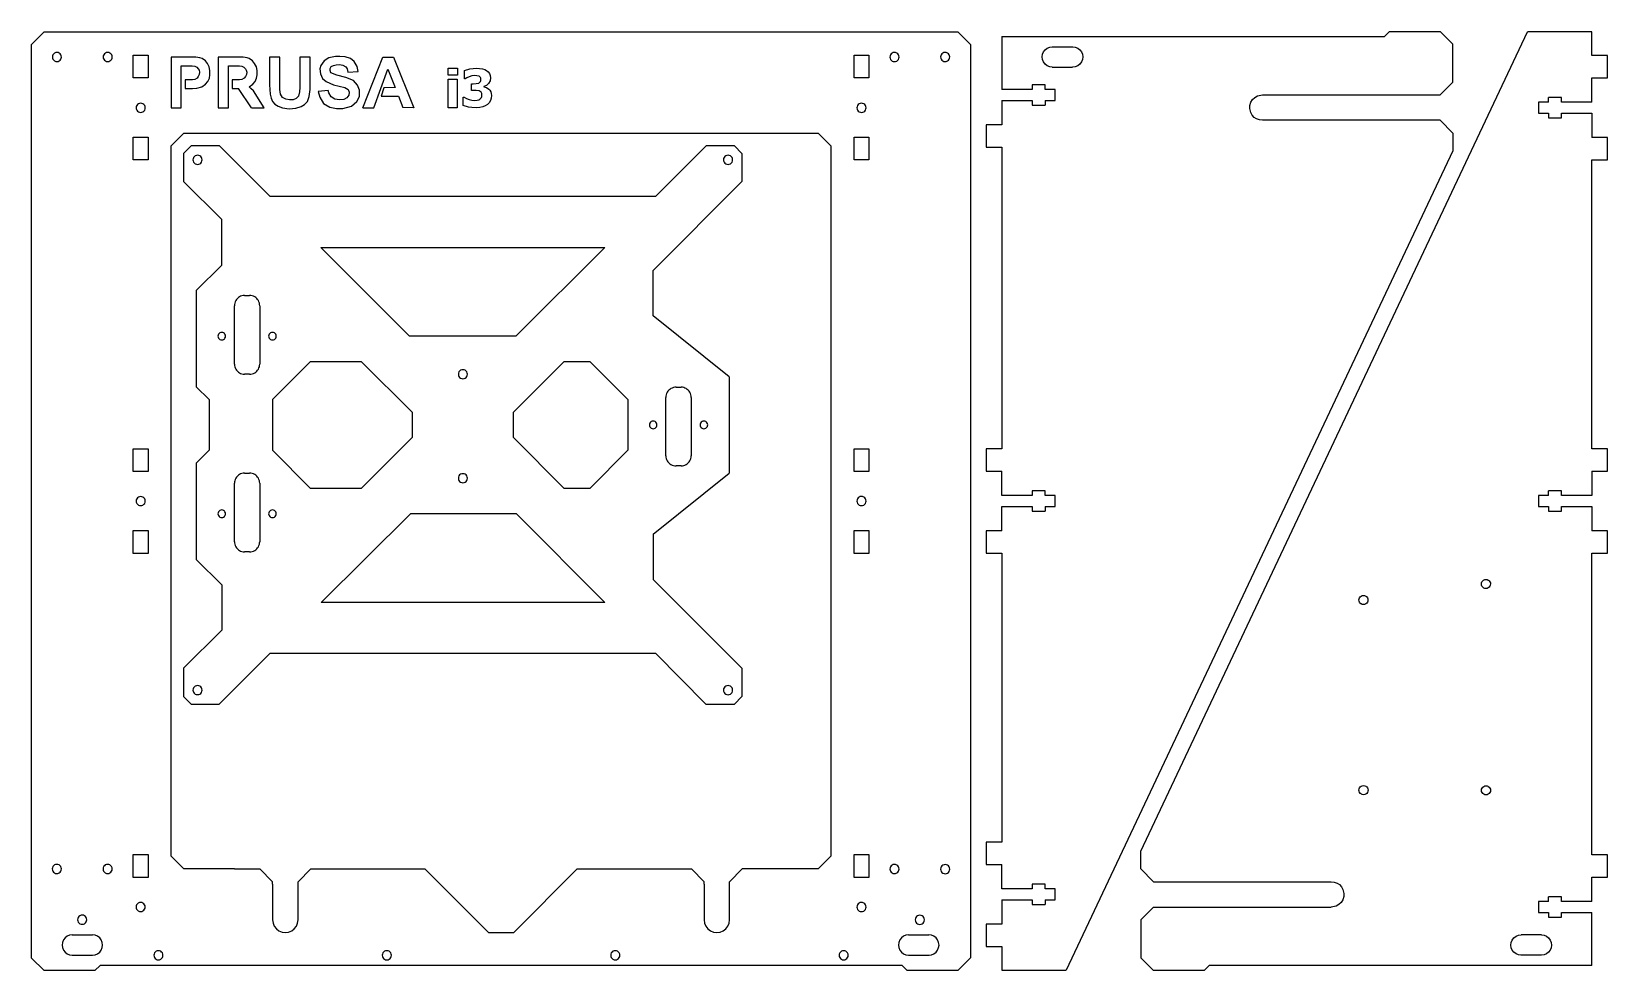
# Model space of a CAD drawing. Header units: inches. Extents: x -310 to 310, y -185 to 185.
import ezdxf

# ---------------------------------------------------------------- set-up
doc = ezdxf.new("R2010")
doc.units = ezdxf.units.IN
doc.header["$MEASUREMENT"] = 0
doc.layers.add('ProfileEdges', color=7, linetype='Continuous')
doc.layers.add('SectionCutEdges', color=7, linetype='Continuous')

msp = doc.modelspace()

# ---------------------------------------------------------------- linework, layer by layer
at = {"color": 12, "true_color": 0xcc0000}
for p, q in [((-310.47, 179.97), (-305.47, 184.97)), ((-305.47, 184.97), (54.53, 184.97)), ((54.53, 184.97), (59.53, 179.97)), ((71.78, 183.03), (71.78, 162.24)), ((71.78, 183.03), (222.58, 183.03)), ((126.57, -138.03), (278.97, 184.97)), ((222.58, 183.03), (224.58, 185.03)), ((224.58, 185.03), (244.58, 185.03)), ((244.58, 185.03), (249.58, 180.03)), ((304.37, 184.97), (278.97, 184.97)), ((304.37, 175.61), (304.37, 184.97)), ((-310.47, -180.22), (-310.47, 179.97)), ((59.53, 179.97), (59.53, -180.03)), ((310.47, 175.61), (304.37, 175.61)), ((310.47, 166.81), (310.47, 175.61)), ((83.78, 162.24), (71.78, 162.24)), ((83.78, 164.04), (83.78, 162.24)), ((88.88, 164.04), (83.78, 164.04)), ((88.88, 162.24), (88.88, 164.04)), ((92.88, 162.24), (88.88, 162.24)), ((92.88, 157.84), (92.88, 162.24)), ((304.37, 166.81), (310.47, 166.81)), ((304.37, 157.25), (304.37, 166.81)), ((71.78, 157.84), (71.78, 148.28)), ((71.78, 157.84), (83.78, 157.84)), ((83.78, 157.84), (83.78, 156.04)), ((83.78, 156.04), (88.88, 156.04)), ((88.88, 157.84), (92.88, 157.84)), ((88.88, 157.84), (88.88, 156.04)), ((283.27, 157.25), (283.27, 152.85)), ((287.27, 157.25), (283.27, 157.25)), ((287.27, 157.25), (287.27, 159.05)), ((292.37, 159.05), (287.27, 159.05)), ((292.37, 157.25), (292.37, 159.05)), ((304.37, 157.25), (292.37, 157.25)), ((283.27, 152.85), (287.27, 152.85)), ((287.27, 152.85), (287.27, 151.05)), ((287.27, 151.05), (292.37, 151.05)), ((292.37, 152.85), (304.37, 152.85)), ((292.37, 151.05), (292.37, 152.85)), ((304.37, 152.85), (304.37, 143.31)), ((71.78, 148.28), (65.68, 148.28)), ((65.68, 148.28), (65.68, 139.48)), ((310.47, 143.31), (304.37, 143.31)), ((310.47, 134.51), (310.47, 143.31)), ((65.68, 139.48), (71.78, 139.48)), ((71.78, 139.48), (71.78, 20.58)), ((249.58, 138.03), (97.18, -184.97)), ((304.37, 20.52), (304.37, 134.51)), ((304.37, 134.51), (310.47, 134.51)), ((71.78, 20.58), (65.68, 20.58)), ((65.68, 20.58), (65.68, 11.78)), ((310.47, 20.52), (304.37, 20.52)), ((310.47, 11.72), (310.47, 20.52)), ((65.68, 11.78), (71.78, 11.78)), ((71.78, 2.23), (71.78, 11.78)), ((304.37, 11.72), (304.37, 2.17)), ((304.37, 11.72), (310.47, 11.72)), ((83.78, 2.23), (71.78, 2.23)), ((88.88, 4.03), (83.78, 4.03)), ((83.78, 4.03), (83.78, 2.23)), ((88.88, 2.23), (88.88, 4.03)), ((92.88, 2.23), (88.88, 2.23)), ((92.88, -2.17), (92.88, 2.23)), ((283.27, 2.17), (283.27, -2.23)), ((287.27, 2.17), (283.27, 2.17)), ((287.27, 2.17), (287.27, 3.97)), ((292.37, 3.97), (287.27, 3.97)), ((292.37, 2.17), (292.37, 3.97)), ((304.37, 2.17), (292.37, 2.17)), ((71.78, -2.17), (83.78, -2.17)), ((71.78, -11.72), (71.78, -2.17)), ((83.78, -2.17), (83.78, -3.97)), ((83.78, -3.97), (88.88, -3.97)), ((88.88, -2.17), (92.88, -2.17)), ((88.88, -2.17), (88.88, -3.97)), ((283.27, -2.23), (287.27, -2.23)), ((287.27, -2.23), (287.27, -4.03)), ((287.27, -4.03), (292.37, -4.03)), ((292.37, -4.03), (292.37, -2.23)), ((292.37, -2.23), (304.37, -2.23)), ((304.37, -2.23), (304.37, -11.78)), ((71.78, -11.72), (65.68, -11.72)), ((65.68, -11.72), (65.68, -20.52)), ((310.47, -11.78), (304.37, -11.78)), ((310.47, -20.58), (310.47, -11.78)), ((65.68, -20.52), (71.78, -20.52)), ((71.78, -20.52), (71.78, -134.51)), ((304.37, -139.48), (304.37, -20.58)), ((304.37, -20.58), (310.47, -20.58)), ((71.78, -134.51), (65.68, -134.51)), ((65.68, -134.51), (65.68, -143.31)), ((310.47, -139.48), (304.37, -139.48)), ((310.47, -148.28), (310.47, -139.48)), ((65.68, -143.31), (71.78, -143.31)), ((71.78, -152.85), (71.78, -143.31)), ((304.37, -148.28), (310.47, -148.28)), ((304.37, -157.84), (304.37, -148.28)), ((83.78, -152.85), (71.78, -152.85)), ((83.78, -151.05), (83.78, -152.85)), ((88.88, -151.05), (83.78, -151.05)), ((88.88, -152.85), (88.88, -151.05)), ((92.88, -152.85), (88.88, -152.85)), ((92.88, -157.25), (92.88, -152.85)), ((71.78, -157.25), (83.78, -157.25)), ((71.78, -157.25), (71.78, -166.81)), ((83.78, -157.25), (83.78, -159.05)), ((83.78, -159.05), (88.88, -159.05)), ((88.88, -157.25), (92.88, -157.25)), ((88.88, -157.25), (88.88, -159.05)), ((283.27, -157.84), (283.27, -162.24)), ((287.27, -157.84), (283.27, -157.84)), ((292.37, -156.04), (287.27, -156.04)), ((287.27, -157.84), (287.27, -156.04)), ((292.37, -157.84), (292.37, -156.04)), ((304.37, -157.84), (292.37, -157.84)), ((71.78, -166.81), (65.68, -166.81)), ((65.68, -166.81), (65.68, -175.61)), ((283.27, -162.24), (287.27, -162.24)), ((287.27, -162.24), (287.27, -164.04)), ((287.27, -164.04), (292.37, -164.04)), ((292.37, -162.24), (304.37, -162.24)), ((292.37, -164.04), (292.37, -162.24)), ((304.37, -183.03), (304.37, -162.24)), ((59.53, -180.03), (54.53, -185.03)), ((65.68, -175.61), (71.78, -175.61)), ((71.78, -175.61), (71.78, -184.97)), ((131.57, -185.03), (126.57, -180.03)), ((-305.47, -185.03), (-310.47, -180.22)), ((-285.47, -185.03), (-305.47, -185.03)), ((-283.47, -183.03), (-285.47, -185.03)), ((32.53, -183.03), (-283.47, -183.03)), ((34.53, -185.03), (32.53, -183.03)), ((54.53, -185.03), (34.53, -185.03)), ((71.78, -184.97), (97.18, -184.97)), ((151.57, -185.03), (131.57, -185.03)), ((153.57, -183.03), (151.57, -185.03)), ((304.37, -183.03), (153.57, -183.03))]:
    msp.add_line(p, q, dxfattribs=at)
at = {"color": 2, "true_color": 0xffff00}
for p, q in [((-302.21, 175.45), (-302.27, 174.98)), ((-302.27, 174.98), (-302.21, 174.52)), ((-302.03, 175.88), (-302.21, 175.45)), ((-302.21, 174.52), (-302.03, 174.08)), ((-301.74, 176.25), (-302.03, 175.88)), ((-302.03, 174.08), (-301.74, 173.71)), ((-301.37, 176.54), (-301.74, 176.25)), ((-300.93, 176.72), (-301.37, 176.54)), ((-300.47, 176.78), (-300.93, 176.72)), ((-300, 176.72), (-300.47, 176.78)), ((-299.57, 176.54), (-300, 176.72)), ((-299.19, 176.25), (-299.57, 176.54)), ((-298.91, 175.88), (-299.19, 176.25)), ((-299.19, 173.71), (-298.91, 174.08)), ((-298.73, 175.45), (-298.91, 175.88)), ((-298.91, 174.08), (-298.73, 174.52)), ((-298.67, 174.98), (-298.73, 175.45)), ((-298.73, 174.52), (-298.67, 174.98)), ((-282.19, 175.45), (-282.25, 174.98)), ((-282.25, 174.98), (-282.19, 174.52)), ((-282.01, 175.88), (-282.19, 175.45)), ((-282.19, 174.52), (-282.01, 174.08)), ((-281.72, 176.25), (-282.01, 175.88)), ((-282.01, 174.08), (-281.72, 173.71)), ((-281.35, 176.54), (-281.72, 176.25)), ((-280.91, 176.72), (-281.35, 176.54)), ((-280.45, 176.78), (-280.91, 176.72)), ((-279.98, 176.72), (-280.45, 176.78)), ((-279.55, 176.54), (-279.98, 176.72)), ((-279.18, 176.25), (-279.55, 176.54)), ((-278.89, 175.88), (-279.18, 176.25)), ((-279.18, 173.71), (-278.89, 174.08)), ((-278.71, 175.45), (-278.89, 175.88)), ((-278.89, 174.08), (-278.71, 174.52)), ((-278.65, 174.98), (-278.71, 175.45)), ((-278.71, 174.52), (-278.65, 174.98)), ((13.63, 166.71), (13.63, 175.71)), ((27.79, 175.42), (27.73, 174.96)), ((27.73, 174.96), (27.79, 174.49)), ((27.97, 175.86), (27.79, 175.42)), ((27.79, 174.49), (27.97, 174.06)), ((28.26, 176.23), (27.97, 175.86)), ((27.97, 174.06), (28.26, 173.69)), ((28.63, 176.52), (28.26, 176.23)), ((29.07, 176.7), (28.63, 176.52)), ((29.53, 176.76), (29.07, 176.7)), ((30, 176.7), (29.53, 176.76)), ((30.43, 176.52), (30, 176.7)), ((30.8, 176.23), (30.43, 176.52)), ((31.09, 175.86), (30.8, 176.23)), ((30.8, 173.69), (31.09, 174.06)), ((31.27, 175.42), (31.09, 175.86)), ((31.09, 174.06), (31.27, 174.49)), ((31.33, 174.96), (31.27, 175.42)), ((31.27, 174.49), (31.33, 174.96)), ((47.77, 175.46), (47.71, 174.99)), ((47.71, 174.99), (47.77, 174.53)), ((47.95, 175.89), (47.77, 175.46)), ((47.77, 174.53), (47.95, 174.09)), ((48.23, 176.26), (47.95, 175.89)), ((47.95, 174.09), (48.23, 173.72)), ((48.61, 176.55), (48.23, 176.26)), ((49.04, 176.73), (48.61, 176.55)), ((49.51, 176.79), (49.04, 176.73)), ((49.97, 176.73), (49.51, 176.79)), ((50.41, 176.55), (49.97, 176.73)), ((50.78, 176.26), (50.41, 176.55)), ((51.06, 175.89), (50.78, 176.26)), ((50.78, 173.72), (51.07, 174.09)), ((51.24, 175.46), (51.06, 175.89)), ((51.07, 174.09), (51.24, 174.53)), ((51.31, 174.99), (51.24, 175.46)), ((51.24, 174.53), (51.31, 174.99)), ((87.72, 175.03), (87.86, 176.07)), ((87.86, 174), (87.72, 175.03)), ((87.86, 176.07), (88.26, 177.03)), ((88.26, 173.03), (87.86, 174)), ((88.26, 177.03), (88.89, 177.86)), ((88.89, 177.86), (89.72, 178.5)), ((89.72, 178.5), (90.69, 178.9)), ((90.69, 178.9), (91.72, 179.03)), ((91.72, 179.03), (99.78, 179.03)), ((99.78, 179.03), (100.75, 178.9)), ((100.75, 178.9), (101.72, 178.5)), ((101.72, 178.5), (102.55, 177.86)), ((102.55, 177.86), (103.18, 177.03)), ((103.18, 177.03), (103.58, 176.07)), ((103.58, 174), (103.18, 173.03)), ((103.58, 176.07), (103.72, 175.03)), ((103.72, 175.03), (103.58, 174)), ((-301.74, 173.71), (-301.37, 173.42)), ((-301.37, 173.42), (-300.93, 173.24)), ((-300.93, 173.24), (-300.47, 173.18)), ((-300.47, 173.18), (-300, 173.24)), ((-300, 173.24), (-299.57, 173.42)), ((-299.57, 173.42), (-299.19, 173.71)), ((-281.72, 173.71), (-281.35, 173.42)), ((-281.35, 173.42), (-280.91, 173.24)), ((-280.91, 173.24), (-280.45, 173.18)), ((-280.45, 173.18), (-279.98, 173.24)), ((-279.98, 173.24), (-279.55, 173.42)), ((-279.55, 173.42), (-279.18, 173.71)), ((28.26, 173.69), (28.63, 173.4)), ((28.63, 173.4), (29.07, 173.22)), ((29.07, 173.22), (29.53, 173.16)), ((29.53, 173.16), (30, 173.22)), ((30, 173.22), (30.43, 173.4)), ((30.43, 173.4), (30.8, 173.69)), ((48.23, 173.72), (48.61, 173.43)), ((48.61, 173.43), (49.04, 173.25)), ((49.04, 173.25), (49.51, 173.19)), ((49.51, 173.19), (49.97, 173.25)), ((49.97, 173.25), (50.41, 173.43)), ((50.41, 173.43), (50.78, 173.72)), ((88.89, 172.2), (88.26, 173.03)), ((89.72, 171.57), (88.89, 172.2)), ((90.69, 171.17), (89.72, 171.57)), ((91.72, 171.03), (90.69, 171.17)), ((91.72, 171.03), (99.72, 171.03)), ((100.75, 171.17), (99.72, 171.03)), ((101.72, 171.57), (100.75, 171.17)), ((102.55, 172.2), (101.72, 171.57)), ((103.18, 173.03), (102.55, 172.2)), ((-269.18, 155.43), (-269.25, 154.96)), ((-269.01, 155.86), (-269.18, 155.43)), ((-268.72, 156.24), (-269.01, 155.86)), ((-268.35, 156.52), (-268.72, 156.24)), ((-267.91, 156.7), (-268.35, 156.52)), ((-267.45, 156.76), (-267.91, 156.7)), ((-266.98, 156.7), (-267.45, 156.76)), ((-266.55, 156.52), (-266.98, 156.7)), ((-266.17, 156.24), (-266.55, 156.52)), ((-265.89, 155.86), (-266.17, 156.24)), ((-265.71, 155.43), (-265.89, 155.86)), ((-265.65, 154.96), (-265.71, 155.43)), ((14.8, 155.41), (14.74, 154.94)), ((14.98, 155.85), (14.8, 155.41)), ((15.26, 156.22), (14.98, 155.85)), ((15.63, 156.51), (15.26, 156.22)), ((16.06, 156.69), (15.63, 156.51)), ((16.53, 156.76), (16.06, 156.69)), ((17, 156.7), (16.53, 156.76)), ((17.43, 156.52), (17, 156.7)), ((17.81, 156.24), (17.43, 156.52)), ((18.09, 155.87), (17.81, 156.24)), ((18.28, 155.43), (18.09, 155.87)), ((18.34, 154.97), (18.28, 155.43)), ((-269.25, 154.96), (-269.18, 154.5)), ((-269.18, 154.5), (-269, 154.06)), ((-269, 154.06), (-268.72, 153.69)), ((-268.72, 153.69), (-268.35, 153.4)), ((-268.35, 153.4), (-267.91, 153.22)), ((-267.91, 153.22), (-267.45, 153.16)), ((-267.45, 153.16), (-266.98, 153.22)), ((-266.98, 153.22), (-266.55, 153.4)), ((-266.55, 153.4), (-266.17, 153.69)), ((-266.17, 153.69), (-265.89, 154.06)), ((-265.89, 154.06), (-265.71, 154.5)), ((-265.71, 154.5), (-265.65, 154.96)), ((14.74, 154.94), (14.81, 154.48)), ((14.81, 154.48), (14.99, 154.05)), ((14.99, 154.05), (15.28, 153.68)), ((15.28, 153.68), (15.65, 153.39)), ((15.65, 153.39), (16.09, 153.21)), ((16.09, 153.21), (16.55, 153.16)), ((16.55, 153.16), (17.02, 153.22)), ((17.02, 153.22), (17.45, 153.4)), ((17.45, 153.4), (17.82, 153.69)), ((17.82, 153.69), (18.11, 154.07)), ((18.11, 154.07), (18.28, 154.5)), ((18.28, 154.5), (18.34, 154.97)), ((-270.37, 134.41), (-270.37, 143.41)), ((13.63, 134.41), (13.63, 143.41)), ((-246.79, 134.94), (-246.85, 134.48)), ((-246.85, 134.48), (-246.79, 134.01)), ((-246.69, 135.18), (-246.79, 134.94)), ((-246.79, 134.01), (-246.61, 133.58)), ((-246.61, 135.38), (-246.69, 135.18)), ((-246.32, 135.75), (-246.61, 135.38)), ((-246.61, 133.58), (-246.32, 133.21)), ((-245.95, 136.04), (-246.32, 135.75)), ((-246.32, 133.21), (-245.95, 132.92)), ((-245.52, 136.22), (-245.95, 136.04)), ((-245.95, 132.92), (-245.52, 132.74)), ((-245.47, 136.22), (-245.52, 136.22)), ((-245.52, 132.74), (-245.05, 132.68)), ((-245.05, 136.28), (-245.47, 136.22)), ((-244.59, 136.22), (-245.05, 136.28)), ((-245.05, 132.68), (-244.59, 132.74)), ((-244.15, 136.04), (-244.59, 136.22)), ((-244.59, 132.74), (-244.15, 132.92)), ((-243.78, 135.75), (-244.15, 136.04)), ((-244.15, 132.92), (-243.78, 133.21)), ((-243.49, 135.38), (-243.78, 135.75)), ((-243.78, 133.21), (-243.49, 133.58)), ((-243.31, 134.94), (-243.49, 135.38)), ((-243.49, 133.58), (-243.31, 134.01)), ((-243.25, 134.48), (-243.31, 134.94)), ((-243.31, 134.01), (-243.25, 134.48)), ((-37.77, 134.94), (-37.83, 134.48)), ((-37.83, 134.48), (-37.77, 134.01)), ((-37.59, 135.38), (-37.77, 134.94)), ((-37.77, 134.01), (-37.59, 133.58)), ((-37.3, 135.75), (-37.59, 135.38)), ((-37.59, 133.58), (-37.3, 133.21)), ((-36.93, 136.04), (-37.3, 135.75)), ((-37.3, 133.21), (-36.93, 132.92)), ((-36.5, 136.22), (-36.93, 136.04)), ((-36.93, 132.92), (-36.5, 132.74)), ((-36.03, 136.28), (-36.5, 136.22)), ((-36.5, 132.74), (-36.03, 132.68)), ((-35.57, 136.22), (-36.03, 136.28)), ((-36.03, 132.68), (-35.57, 132.74)), ((-35.13, 136.04), (-35.57, 136.22)), ((-35.57, 132.74), (-35.13, 132.92)), ((-34.76, 135.75), (-35.13, 136.04)), ((-35.13, 132.92), (-34.76, 133.21)), ((-34.47, 135.38), (-34.76, 135.75)), ((-34.76, 133.21), (-34.47, 133.58)), ((-34.29, 134.94), (-34.47, 135.38)), ((-34.47, 133.58), (-34.29, 134.01)), ((-34.23, 134.48), (-34.29, 134.94)), ((-34.29, 134.01), (-34.23, 134.48)), ((-227.58, 80.84), (-228.07, 80.67)), ((-227.06, 80.94), (-227.58, 80.84)), ((-226.54, 80.98), (-227.06, 80.94)), ((-226.54, 80.98), (-224.54, 80.98)), ((-224.02, 80.94), (-224.54, 80.98)), ((-223.51, 80.84), (-224.02, 80.94)), ((-223.01, 80.67), (-223.51, 80.84)), ((-230.51, 77.5), (-230.54, 76.98)), ((-230.54, 53.98), (-230.54, 76.98)), ((-230.41, 78.01), (-230.51, 77.5)), ((-230.24, 78.51), (-230.41, 78.01)), ((-230.01, 78.98), (-230.24, 78.51)), ((-229.72, 79.41), (-230.01, 78.98)), ((-229.37, 79.8), (-229.72, 79.41)), ((-228.98, 80.15), (-229.37, 79.8)), ((-228.54, 80.44), (-228.98, 80.15)), ((-228.07, 80.67), (-228.54, 80.44)), ((-222.54, 80.44), (-223.01, 80.67)), ((-222.11, 80.15), (-222.54, 80.44)), ((-221.71, 79.8), (-222.11, 80.15)), ((-221.37, 79.41), (-221.71, 79.8)), ((-221.08, 78.98), (-221.37, 79.41)), ((-220.85, 78.51), (-221.08, 78.98)), ((-220.68, 78.01), (-220.85, 78.51)), ((-220.58, 77.5), (-220.68, 78.01)), ((-220.54, 76.98), (-220.58, 77.5)), ((-220.54, 76.98), (-220.54, 53.98)), ((-236.99, 65.36), (-237.04, 64.97)), ((-237.04, 64.97), (-236.99, 64.58)), ((-236.84, 65.72), (-236.99, 65.36)), ((-236.99, 64.58), (-236.84, 64.22)), ((-236.6, 66.03), (-236.84, 65.72)), ((-236.84, 64.22), (-236.6, 63.91)), ((-236.29, 66.27), (-236.6, 66.03)), ((-236.6, 63.91), (-236.29, 63.67)), ((-235.93, 66.42), (-236.29, 66.27)), ((-236.29, 63.67), (-235.93, 63.52)), ((-235.54, 66.47), (-235.93, 66.42)), ((-235.93, 63.52), (-235.54, 63.47)), ((-235.15, 66.42), (-235.54, 66.47)), ((-235.54, 63.47), (-235.15, 63.52)), ((-234.79, 66.27), (-235.15, 66.42)), ((-235.15, 63.52), (-234.79, 63.67)), ((-234.48, 66.03), (-234.79, 66.27)), ((-234.79, 63.67), (-234.48, 63.91)), ((-234.24, 65.72), (-234.48, 66.03)), ((-234.48, 63.91), (-234.24, 64.22)), ((-234.09, 65.36), (-234.24, 65.72)), ((-234.24, 64.22), (-234.09, 64.58)), ((-234.04, 64.97), (-234.09, 65.36)), ((-234.09, 64.58), (-234.04, 64.97)), ((-216.99, 65.36), (-217.04, 64.97)), ((-217.04, 64.97), (-216.99, 64.58)), ((-216.84, 65.72), (-216.99, 65.36)), ((-216.99, 64.58), (-216.84, 64.22)), ((-216.6, 66.03), (-216.84, 65.72)), ((-216.84, 64.22), (-216.6, 63.91)), ((-216.29, 66.27), (-216.6, 66.03)), ((-216.6, 63.91), (-216.29, 63.67)), ((-215.93, 66.42), (-216.29, 66.27)), ((-216.29, 63.67), (-215.93, 63.52)), ((-215.54, 66.47), (-215.93, 66.42)), ((-215.93, 63.52), (-215.54, 63.47)), ((-215.15, 66.42), (-215.54, 66.47)), ((-215.54, 63.47), (-215.15, 63.52)), ((-214.79, 66.27), (-215.15, 66.42)), ((-215.15, 63.52), (-214.79, 63.67)), ((-214.48, 66.03), (-214.79, 66.27)), ((-214.79, 63.67), (-214.48, 63.91)), ((-214.24, 65.72), (-214.48, 66.03)), ((-214.48, 63.91), (-214.24, 64.22)), ((-214.09, 65.36), (-214.24, 65.72)), ((-214.24, 64.22), (-214.09, 64.58)), ((-214.04, 64.97), (-214.09, 65.36)), ((-214.09, 64.58), (-214.04, 64.97)), ((-230.54, 53.98), (-230.51, 53.45)), ((-230.51, 53.45), (-230.41, 52.94)), ((-230.41, 52.94), (-230.24, 52.44)), ((-230.24, 52.44), (-230.01, 51.98)), ((-230.01, 51.98), (-229.72, 51.54)), ((-229.72, 51.54), (-229.37, 51.15)), ((-229.37, 51.15), (-228.98, 50.8)), ((-228.98, 50.8), (-228.54, 50.51)), ((-228.54, 50.51), (-228.07, 50.28)), ((-228.07, 50.28), (-227.58, 50.11)), ((-227.58, 50.11), (-227.06, 50.01)), ((-227.06, 50.01), (-226.54, 49.98)), ((-224.54, 49.98), (-226.54, 49.98)), ((-224.54, 49.98), (-224.02, 50.01)), ((-224.02, 50.01), (-223.51, 50.11)), ((-223.51, 50.11), (-223.01, 50.28)), ((-223.01, 50.28), (-222.54, 50.51)), ((-222.54, 50.51), (-222.11, 50.8)), ((-222.11, 50.8), (-221.71, 51.15)), ((-221.71, 51.15), (-221.37, 51.54)), ((-221.37, 51.54), (-221.08, 51.98)), ((-221.08, 51.98), (-220.85, 52.44)), ((-220.85, 52.44), (-220.68, 52.94)), ((-220.68, 52.94), (-220.58, 53.45)), ((-220.58, 53.45), (-220.54, 53.98)), ((-200.54, 54.97), (-180.54, 54.97)), ((-180.54, 54.97), (-160.54, 34.97)), ((-180.54, 54.97), (-180.47, 54.97)), ((-142.24, 50.42), (-142.3, 49.95)), ((-142.3, 49.95), (-142.24, 49.49)), ((-142.06, 50.85), (-142.24, 50.42)), ((-141.78, 51.23), (-142.06, 50.85)), ((-141.4, 51.51), (-141.78, 51.23)), ((-140.97, 51.69), (-141.4, 51.51)), ((-140.54, 51.75), (-140.97, 51.69)), ((-140.5, 51.75), (-140.54, 51.75)), ((-140.04, 51.69), (-140.5, 51.75)), ((-139.6, 51.51), (-140.04, 51.69)), ((-139.23, 51.23), (-139.6, 51.51)), ((-138.95, 50.85), (-139.23, 51.23)), ((-138.77, 50.42), (-138.95, 50.85)), ((-138.7, 49.95), (-138.77, 50.42)), ((-138.77, 49.49), (-138.7, 49.95)), ((-120.54, 34.97), (-100.54, 54.97)), ((-100.54, 54.97), (-90.54, 54.97)), ((-142.24, 49.49), (-142.06, 49.05)), ((-142.06, 49.05), (-141.78, 48.68)), ((-141.78, 48.68), (-141.4, 48.4)), ((-141.4, 48.4), (-140.97, 48.22)), ((-140.97, 48.22), (-140.54, 48.16)), ((-140.54, 48.16), (-140.5, 48.15)), ((-140.5, 48.15), (-140.04, 48.22)), ((-140.04, 48.22), (-139.6, 48.4)), ((-139.6, 48.4), (-139.23, 48.68)), ((-139.23, 48.68), (-138.95, 49.05)), ((-138.95, 49.05), (-138.77, 49.49)), ((-59.37, 43.66), (-59.72, 43.27)), ((-58.98, 44), (-59.37, 43.66)), ((-58.54, 44.3), (-58.98, 44)), ((-58.07, 44.53), (-58.54, 44.3)), ((-57.58, 44.69), (-58.07, 44.53)), ((-57.06, 44.8), (-57.58, 44.69)), ((-56.54, 44.83), (-57.06, 44.8)), ((-56.54, 44.83), (-54.54, 44.83)), ((-54.02, 44.8), (-54.54, 44.83)), ((-53.51, 44.69), (-54.02, 44.8)), ((-53.01, 44.53), (-53.51, 44.69)), ((-52.54, 44.3), (-53.01, 44.53)), ((-52.11, 44), (-52.54, 44.3)), ((-51.71, 43.66), (-52.11, 44)), ((-51.37, 43.27), (-51.71, 43.66)), ((-60.51, 41.35), (-60.54, 40.83)), ((-60.54, 17.83), (-60.54, 40.83)), ((-60.41, 41.87), (-60.51, 41.35)), ((-60.24, 42.36), (-60.41, 41.87)), ((-60.01, 42.83), (-60.24, 42.36)), ((-59.72, 43.27), (-60.01, 42.83)), ((-51.08, 42.83), (-51.37, 43.27)), ((-50.85, 42.36), (-51.08, 42.83)), ((-50.68, 41.87), (-50.85, 42.36)), ((-50.58, 41.35), (-50.68, 41.87)), ((-50.54, 40.83), (-50.58, 41.35)), ((-50.54, 40.83), (-50.54, 17.83)), ((-160.54, 34.97), (-160.54, 24.97)), ((-120.54, 24.97), (-120.54, 34.97)), ((-66.29, 31.27), (-66.6, 31.03)), ((-65.93, 31.42), (-66.29, 31.27)), ((-65.54, 31.47), (-65.93, 31.42)), ((-65.15, 31.42), (-65.54, 31.47)), ((-64.79, 31.27), (-65.15, 31.42)), ((-64.48, 31.03), (-64.79, 31.27)), ((-46.29, 31.27), (-46.6, 31.03)), ((-45.93, 31.42), (-46.29, 31.27)), ((-45.54, 31.47), (-45.93, 31.42)), ((-45.15, 31.42), (-45.54, 31.47)), ((-44.79, 31.27), (-45.15, 31.42)), ((-44.48, 31.03), (-44.79, 31.27)), ((-160.54, 24.97), (-180.54, 4.97)), ((-100.54, 4.97), (-120.54, 24.97)), ((-66.99, 30.36), (-67.04, 29.97)), ((-67.04, 29.97), (-66.99, 29.58)), ((-66.84, 30.72), (-66.99, 30.36)), ((-66.99, 29.58), (-66.84, 29.22)), ((-66.6, 31.03), (-66.84, 30.72)), ((-66.84, 29.22), (-66.6, 28.91)), ((-66.6, 28.91), (-66.29, 28.67)), ((-66.29, 28.67), (-65.93, 28.52)), ((-65.93, 28.52), (-65.54, 28.47)), ((-65.54, 28.47), (-65.15, 28.52)), ((-65.15, 28.52), (-64.79, 28.67)), ((-64.79, 28.67), (-64.48, 28.91)), ((-64.24, 30.72), (-64.48, 31.03)), ((-64.48, 28.91), (-64.24, 29.22)), ((-64.09, 30.36), (-64.24, 30.72)), ((-64.24, 29.22), (-64.09, 29.58)), ((-64.04, 29.97), (-64.09, 30.36)), ((-64.09, 29.58), (-64.04, 29.97)), ((-46.99, 30.36), (-47.04, 29.97)), ((-47.04, 29.97), (-46.99, 29.58)), ((-46.84, 30.72), (-46.99, 30.36)), ((-46.99, 29.58), (-46.84, 29.22)), ((-46.6, 31.03), (-46.84, 30.72)), ((-46.84, 29.22), (-46.6, 28.91)), ((-46.6, 28.91), (-46.29, 28.67)), ((-46.29, 28.67), (-45.93, 28.52)), ((-45.93, 28.52), (-45.54, 28.47)), ((-45.54, 28.47), (-45.15, 28.52)), ((-45.15, 28.52), (-44.79, 28.67)), ((-44.79, 28.67), (-44.48, 28.91)), ((-44.24, 30.72), (-44.48, 31.03)), ((-44.48, 28.91), (-44.24, 29.22)), ((-44.18, 30.56), (-44.24, 30.72)), ((-44.24, 29.22), (-44.19, 29.35)), ((-44.19, 29.35), (-44.09, 29.58)), ((-44.09, 30.36), (-44.18, 30.56)), ((-44.04, 29.97), (-44.09, 30.36)), ((-44.09, 29.58), (-44.04, 29.97)), ((-270.37, 11.62), (-270.37, 20.62)), ((13.63, 11.62), (13.63, 20.62)), ((-60.54, 17.83), (-60.51, 17.31)), ((-60.51, 17.31), (-60.41, 16.8)), ((-60.41, 16.8), (-60.24, 16.3)), ((-60.24, 16.3), (-60.01, 15.83)), ((-60.01, 15.83), (-59.72, 15.4)), ((-59.72, 15.4), (-59.37, 15)), ((-59.37, 15), (-58.98, 14.66)), ((-58.98, 14.66), (-58.54, 14.37)), ((-58.54, 14.37), (-58.07, 14.14)), ((-58.07, 14.14), (-57.58, 13.97)), ((-57.58, 13.97), (-57.06, 13.87)), ((-57.06, 13.87), (-56.54, 13.83)), ((-54.54, 13.83), (-56.54, 13.83)), ((-54.54, 13.83), (-54.02, 13.87)), ((-54.02, 13.87), (-53.51, 13.97)), ((-53.51, 13.97), (-53.01, 14.14)), ((-53.01, 14.14), (-52.54, 14.37)), ((-52.54, 14.37), (-52.11, 14.66)), ((-52.11, 14.66), (-51.71, 15)), ((-51.71, 15), (-51.37, 15.4)), ((-51.37, 15.4), (-51.08, 15.83)), ((-51.08, 15.83), (-50.85, 16.3)), ((-50.85, 16.3), (-50.68, 16.8)), ((-50.68, 16.8), (-50.58, 17.31)), ((-50.58, 17.31), (-50.54, 17.83)), ((-230.51, 7.49), (-230.54, 6.97)), ((-230.54, -16.03), (-230.54, 6.97)), ((-230.41, 8), (-230.51, 7.49)), ((-230.24, 8.5), (-230.41, 8)), ((-230.01, 8.97), (-230.24, 8.5)), ((-229.72, 9.4), (-230.01, 8.97)), ((-229.37, 9.8), (-229.72, 9.4)), ((-228.98, 10.14), (-229.37, 9.8)), ((-228.54, 10.43), (-228.98, 10.14)), ((-228.07, 10.66), (-228.54, 10.43)), ((-227.58, 10.83), (-228.07, 10.66)), ((-227.06, 10.93), (-227.58, 10.83)), ((-226.54, 10.97), (-227.06, 10.93)), ((-226.54, 10.97), (-224.54, 10.97)), ((-224.02, 10.93), (-224.54, 10.97)), ((-223.51, 10.83), (-224.02, 10.93)), ((-223.01, 10.66), (-223.51, 10.83)), ((-222.54, 10.43), (-223.01, 10.66)), ((-222.11, 10.14), (-222.54, 10.43)), ((-221.71, 9.8), (-222.11, 10.14)), ((-221.37, 9.4), (-221.71, 9.8)), ((-221.08, 8.97), (-221.37, 9.4)), ((-220.85, 8.5), (-221.08, 8.97)), ((-220.68, 8), (-220.85, 8.5)), ((-220.58, 7.49), (-220.68, 8)), ((-220.54, 6.97), (-220.58, 7.49)), ((-220.54, 6.97), (-220.54, -16.03)), ((-142.24, 9.44), (-142.3, 8.97)), ((-142.3, 8.97), (-142.24, 8.51)), ((-142.06, 9.87), (-142.24, 9.44)), ((-142.24, 8.51), (-142.06, 8.07)), ((-141.78, 10.25), (-142.06, 9.87)), ((-142.06, 8.07), (-141.78, 7.7)), ((-141.4, 10.53), (-141.78, 10.25)), ((-141.78, 7.7), (-141.4, 7.42)), ((-140.97, 10.71), (-141.4, 10.53)), ((-141.4, 7.42), (-140.97, 7.24)), ((-140.54, 10.77), (-140.97, 10.71)), ((-140.97, 7.24), (-140.54, 7.18)), ((-140.5, 10.77), (-140.54, 10.77)), ((-140.54, 7.18), (-140.5, 7.17)), ((-140.04, 10.71), (-140.5, 10.77)), ((-140.5, 7.17), (-140.04, 7.24)), ((-139.6, 10.53), (-140.04, 10.71)), ((-140.04, 7.24), (-139.6, 7.42)), ((-139.23, 10.25), (-139.6, 10.53)), ((-139.6, 7.42), (-139.23, 7.7)), ((-138.95, 9.87), (-139.23, 10.25)), ((-139.23, 7.7), (-138.95, 8.07)), ((-138.77, 9.44), (-138.95, 9.87)), ((-138.95, 8.07), (-138.77, 8.51)), ((-138.7, 8.97), (-138.77, 9.44)), ((-138.77, 8.51), (-138.7, 8.97)), ((-269.18, 0.43), (-269.25, -0.04)), ((-269.01, 0.86), (-269.18, 0.43)), ((-268.72, 1.24), (-269.01, 0.86)), ((-268.35, 1.52), (-268.72, 1.24)), ((-267.91, 1.7), (-268.35, 1.52)), ((-267.45, 1.77), (-267.91, 1.7)), ((-266.98, 1.7), (-267.45, 1.77)), ((-266.55, 1.52), (-266.98, 1.7)), ((-266.17, 1.24), (-266.55, 1.52)), ((-265.89, 0.87), (-266.17, 1.24)), ((-265.71, 0.43), (-265.89, 0.87)), ((-265.65, -0.03), (-265.71, 0.43)), ((-180.54, 4.97), (-200.54, 4.97)), ((-90.54, 4.97), (-100.54, 4.97)), ((14.79, 0.43), (14.73, -0.03)), ((14.97, 0.87), (14.79, 0.43)), ((15.25, 1.24), (14.97, 0.87)), ((15.63, 1.53), (15.25, 1.24)), ((16.06, 1.71), (15.63, 1.53)), ((16.53, 1.77), (16.06, 1.71)), ((16.99, 1.71), (16.53, 1.77)), ((17.43, 1.53), (16.99, 1.71)), ((17.8, 1.24), (17.43, 1.53)), ((18.09, 0.87), (17.8, 1.24)), ((18.27, 0.43), (18.09, 0.87)), ((18.33, -0.03), (18.27, 0.43)), ((-269.25, -0.04), (-269.18, -0.5)), ((-269.18, -0.5), (-269, -0.94)), ((-269, -0.94), (-268.72, -1.31)), ((-268.72, -1.31), (-268.35, -1.59)), ((-268.35, -1.59), (-267.91, -1.77)), ((-267.91, -1.77), (-267.45, -1.83)), ((-267.45, -1.83), (-266.98, -1.77)), ((-266.98, -1.77), (-266.55, -1.59)), ((-266.55, -1.59), (-266.17, -1.31)), ((-266.17, -1.31), (-265.89, -0.93)), ((-265.89, -0.93), (-265.71, -0.5)), ((-265.71, -0.5), (-265.65, -0.03)), ((-236.99, -4.64), (-237.04, -5.03)), ((-237.04, -5.03), (-236.99, -5.42)), ((-236.84, -4.28), (-236.99, -4.64)), ((-236.99, -5.42), (-236.84, -5.78)), ((-236.6, -3.97), (-236.84, -4.28)), ((-236.84, -5.78), (-236.6, -6.09)), ((-236.29, -3.73), (-236.6, -3.97)), ((-236.6, -6.09), (-236.29, -6.33)), ((-235.93, -3.58), (-236.29, -3.73)), ((-235.54, -3.53), (-235.93, -3.58)), ((-235.15, -3.58), (-235.54, -3.53)), ((-234.79, -3.73), (-235.15, -3.58)), ((-234.48, -3.97), (-234.79, -3.73)), ((-234.79, -6.33), (-234.48, -6.09)), ((-234.24, -4.28), (-234.48, -3.97)), ((-234.48, -6.09), (-234.24, -5.78)), ((-234.09, -4.64), (-234.24, -4.28)), ((-234.24, -5.78), (-234.09, -5.42)), ((-234.04, -5.03), (-234.09, -4.64)), ((-234.09, -5.42), (-234.04, -5.03)), ((-216.99, -4.64), (-217.04, -5.03)), ((-217.04, -5.03), (-216.99, -5.42)), ((-216.84, -4.28), (-216.99, -4.64)), ((-216.99, -5.42), (-216.84, -5.78)), ((-216.6, -3.97), (-216.84, -4.28)), ((-216.84, -5.78), (-216.6, -6.09)), ((-216.29, -3.73), (-216.6, -3.97)), ((-216.6, -6.09), (-216.29, -6.33)), ((-215.93, -3.58), (-216.29, -3.73)), ((-215.54, -3.53), (-215.93, -3.58)), ((-215.15, -3.58), (-215.54, -3.53)), ((-214.79, -3.73), (-215.15, -3.58)), ((-214.48, -3.97), (-214.79, -3.73)), ((-214.79, -6.33), (-214.48, -6.09)), ((-214.24, -4.28), (-214.48, -3.97)), ((-214.48, -6.09), (-214.24, -5.78)), ((-214.09, -4.64), (-214.24, -4.28)), ((-214.24, -5.78), (-214.09, -5.42)), ((-214.04, -5.03), (-214.09, -4.64)), ((-214.09, -5.42), (-214.04, -5.03)), ((14.73, -0.03), (14.79, -0.5)), ((14.79, -0.5), (14.97, -0.93)), ((14.97, -0.93), (15.26, -1.31)), ((15.26, -1.31), (15.63, -1.59)), ((15.63, -1.59), (16.06, -1.77)), ((16.06, -1.77), (16.53, -1.83)), ((16.53, -1.83), (16.99, -1.77)), ((16.99, -1.77), (17.43, -1.59)), ((17.43, -1.59), (17.8, -1.3)), ((17.8, -1.3), (18.09, -0.93)), ((18.09, -0.93), (18.27, -0.5)), ((18.27, -0.5), (18.33, -0.03)), ((-270.37, -20.68), (-270.37, -11.68)), ((-236.29, -6.33), (-235.93, -6.48)), ((-235.93, -6.48), (-235.54, -6.53)), ((-235.54, -6.53), (-235.15, -6.48)), ((-235.15, -6.48), (-234.79, -6.33)), ((-216.29, -6.33), (-215.93, -6.48)), ((-215.93, -6.48), (-215.54, -6.53)), ((-215.54, -6.53), (-215.15, -6.48)), ((-215.15, -6.48), (-214.79, -6.33)), ((13.63, -20.68), (13.63, -11.68)), ((-230.54, -16.03), (-230.51, -16.55)), ((-230.51, -16.55), (-230.41, -17.07)), ((-230.41, -17.07), (-230.24, -17.56)), ((-230.24, -17.56), (-230.01, -18.03)), ((-230.01, -18.03), (-229.72, -18.47)), ((-229.72, -18.47), (-229.37, -18.86)), ((-221.71, -18.86), (-221.37, -18.47)), ((-221.37, -18.47), (-221.08, -18.03)), ((-221.08, -18.03), (-220.85, -17.56)), ((-220.85, -17.56), (-220.68, -17.07)), ((-220.68, -17.07), (-220.58, -16.55)), ((-220.58, -16.55), (-220.54, -16.03)), ((-229.37, -18.86), (-228.98, -19.21)), ((-228.98, -19.21), (-228.54, -19.5)), ((-228.54, -19.5), (-228.07, -19.73)), ((-228.07, -19.73), (-227.58, -19.9)), ((-227.58, -19.9), (-227.06, -20)), ((-227.06, -20), (-226.54, -20.03)), ((-224.54, -20.03), (-226.54, -20.03)), ((-224.54, -20.03), (-224.02, -20)), ((-224.02, -20), (-223.51, -19.9)), ((-223.51, -19.9), (-223.01, -19.73)), ((-223.01, -19.73), (-222.54, -19.5)), ((-222.54, -19.5), (-222.11, -19.21)), ((-222.11, -19.21), (-221.71, -18.86)), ((261.68, -31.15), (262.11, -30.97)), ((262.11, -30.97), (262.58, -30.91)), ((262.58, -30.91), (263.04, -30.97)), ((263.04, -30.97), (263.48, -31.15)), ((213.85, -37.27), (214.31, -37.21)), ((214.31, -37.21), (214.78, -37.27)), ((260.78, -32.71), (260.84, -32.24)), ((260.84, -33.17), (260.78, -32.71)), ((260.84, -32.24), (261.02, -31.81)), ((261.02, -33.61), (260.84, -33.17)), ((261.02, -31.81), (261.3, -31.44)), ((261.3, -33.98), (261.02, -33.61)), ((261.3, -31.44), (261.68, -31.15)), ((261.53, -34.13), (261.3, -33.98)), ((261.68, -34.27), (261.53, -34.13)), ((261.75, -34.3), (261.68, -34.27)), ((262.11, -34.45), (261.75, -34.3)), ((262.58, -34.51), (262.11, -34.45)), ((263.04, -34.45), (262.58, -34.51)), ((263.48, -34.27), (263.04, -34.45)), ((263.48, -31.15), (263.62, -31.26)), ((263.85, -33.98), (263.48, -34.27)), ((263.62, -31.26), (263.7, -31.29)), ((263.7, -31.29), (263.85, -31.44)), ((263.85, -31.44), (264.14, -31.81)), ((264.13, -33.61), (263.85, -33.98)), ((264.31, -33.17), (264.13, -33.61)), ((264.14, -31.81), (264.32, -32.24)), ((264.38, -32.71), (264.31, -33.17)), ((264.32, -32.24), (264.38, -32.71)), ((212.51, -39.01), (212.57, -38.54)), ((212.57, -39.47), (212.51, -39.01)), ((212.57, -38.54), (212.75, -38.11)), ((212.75, -39.91), (212.57, -39.47)), ((212.75, -38.11), (213.04, -37.74)), ((213.04, -40.28), (212.75, -39.91)), ((213.04, -37.74), (213.41, -37.45)), ((213.3, -40.47), (213.04, -40.28)), ((213.41, -40.57), (213.3, -40.47)), ((213.41, -37.45), (213.85, -37.27)), ((213.46, -40.59), (213.41, -40.57)), ((213.85, -40.75), (213.46, -40.59)), ((214.31, -40.81), (213.85, -40.75)), ((214.78, -40.75), (214.31, -40.81)), ((214.78, -37.27), (215.21, -37.45)), ((215.21, -40.57), (214.78, -40.75)), ((215.21, -37.45), (215.43, -37.62)), ((215.59, -40.28), (215.21, -40.57)), ((215.43, -37.62), (215.48, -37.63)), ((215.48, -37.63), (215.59, -37.74)), ((215.59, -37.74), (215.87, -38.11)), ((215.87, -39.91), (215.59, -40.28)), ((215.87, -38.11), (216.05, -38.54)), ((216.05, -39.48), (215.87, -39.91)), ((216.05, -38.54), (216.11, -39.01)), ((216.11, -39.01), (216.05, -39.48)), ((-246.79, -74.04), (-246.85, -74.5)), ((-246.85, -74.5), (-246.8, -74.97)), ((-246.6, -73.6), (-246.79, -74.04)), ((-246.31, -73.23), (-246.6, -73.6)), ((-245.93, -72.95), (-246.31, -73.23)), ((-245.5, -72.78), (-245.93, -72.95)), ((-245.03, -72.72), (-245.5, -72.78)), ((-244.57, -72.79), (-245.03, -72.72)), ((-244.13, -72.97), (-244.57, -72.79)), ((-243.77, -73.26), (-244.13, -72.97)), ((-243.48, -73.64), (-243.77, -73.26)), ((-243.31, -74.08), (-243.48, -73.64)), ((-243.25, -74.54), (-243.31, -74.08)), ((-37.77, -74.08), (-37.83, -74.54)), ((-37.59, -73.64), (-37.77, -74.08)), ((-37.3, -73.27), (-37.59, -73.64)), ((-36.93, -72.98), (-37.3, -73.27)), ((-36.5, -72.8), (-36.93, -72.98)), ((-36.03, -72.74), (-36.5, -72.8)), ((-35.57, -72.8), (-36.03, -72.74)), ((-35.13, -72.98), (-35.57, -72.8)), ((-34.76, -73.27), (-35.13, -72.98)), ((-34.47, -73.64), (-34.76, -73.27)), ((-34.29, -74.08), (-34.47, -73.64)), ((-34.23, -74.54), (-34.29, -74.08)), ((-246.8, -74.97), (-246.62, -75.4)), ((-246.62, -75.4), (-246.34, -75.78)), ((-246.34, -75.78), (-245.97, -76.07)), ((-245.97, -76.07), (-245.54, -76.25)), ((-245.54, -76.25), (-245.07, -76.32)), ((-245.07, -76.32), (-244.61, -76.27)), ((-244.61, -76.27), (-244.17, -76.09)), ((-244.17, -76.09), (-243.79, -75.81)), ((-243.79, -75.81), (-243.5, -75.44)), ((-243.5, -75.44), (-243.32, -75.01)), ((-243.32, -75.01), (-243.25, -74.54)), ((-37.83, -74.54), (-37.77, -75.01)), ((-37.77, -75.01), (-37.59, -75.44)), ((-37.59, -75.44), (-37.3, -75.82)), ((-37.3, -75.82), (-36.93, -76.1)), ((-36.93, -76.1), (-36.5, -76.28)), ((-36.5, -76.28), (-36.03, -76.34)), ((-36.03, -76.34), (-35.57, -76.28)), ((-35.57, -76.28), (-35.13, -76.1)), ((-35.13, -76.1), (-34.76, -75.82)), ((-34.76, -75.82), (-34.47, -75.44)), ((-34.47, -75.44), (-34.29, -75.01)), ((-34.29, -75.01), (-34.23, -74.54)), ((212.55, -113.95), (212.61, -113.49)), ((212.61, -114.42), (212.55, -113.95)), ((212.61, -113.49), (212.79, -113.05)), ((212.79, -114.85), (212.61, -114.42)), ((212.79, -113.05), (213.07, -112.68)), ((213.07, -115.23), (212.79, -114.85)), ((213.07, -112.68), (213.45, -112.39)), ((213.26, -115.34), (213.07, -115.23)), ((213.45, -115.51), (213.26, -115.34)), ((213.45, -112.39), (213.88, -112.21)), ((213.52, -115.54), (213.45, -115.51)), ((213.88, -115.69), (213.52, -115.54)), ((213.88, -112.21), (214.35, -112.15)), ((214.35, -115.75), (213.88, -115.69)), ((214.35, -112.15), (214.81, -112.21)), ((214.81, -115.69), (214.35, -115.75)), ((214.81, -112.21), (215.25, -112.39)), ((215.25, -115.51), (214.81, -115.69)), ((215.25, -112.39), (215.36, -112.48)), ((215.62, -115.23), (215.25, -115.51)), ((215.36, -112.48), (215.43, -112.51)), ((215.43, -112.51), (215.62, -112.68)), ((215.62, -112.68), (215.91, -113.05)), ((215.9, -114.85), (215.62, -115.23)), ((216.08, -114.42), (215.9, -114.85)), ((215.91, -113.05), (216.08, -113.49)), ((216.08, -113.49), (216.15, -113.95)), ((216.15, -113.95), (216.08, -114.42)), ((260.81, -114.02), (260.87, -113.56)), ((260.87, -114.49), (260.81, -114.02)), ((260.87, -113.56), (261.05, -113.12)), ((261.05, -114.92), (260.87, -114.49)), ((261.05, -113.12), (261.33, -112.75)), ((261.33, -115.3), (261.05, -114.92)), ((261.33, -112.75), (261.71, -112.47)), ((261.71, -115.58), (261.33, -115.3)), ((261.71, -112.47), (262.14, -112.29)), ((261.96, -115.67), (261.71, -115.58)), ((262.14, -115.76), (261.96, -115.67)), ((262.14, -112.29), (262.61, -112.22)), ((262.2, -115.77), (262.14, -115.76)), ((262.61, -115.82), (262.2, -115.77)), ((262.61, -112.22), (263.07, -112.29)), ((263.07, -115.76), (262.61, -115.82)), ((263.07, -112.29), (263.27, -112.37)), ((263.51, -115.58), (263.07, -115.76)), ((263.27, -112.37), (263.33, -112.38)), ((263.33, -112.38), (263.51, -112.47)), ((263.51, -112.47), (263.88, -112.75)), ((263.88, -115.3), (263.51, -115.58)), ((263.88, -112.75), (264.17, -113.13)), ((264.16, -114.93), (263.88, -115.3)), ((264.34, -114.49), (264.16, -114.93)), ((264.17, -113.13), (264.34, -113.56)), ((264.34, -113.56), (264.41, -114.03)), ((264.41, -114.03), (264.34, -114.49)), ((-270.37, -148.38), (-270.37, -139.38)), ((13.63, -148.38), (13.63, -139.38)), ((-302.24, -144.55), (-302.3, -145.01)), ((-302.3, -145.01), (-302.24, -145.48)), ((-302.06, -144.11), (-302.24, -144.55)), ((-302.24, -145.48), (-302.06, -145.91)), ((-301.78, -143.74), (-302.06, -144.11)), ((-302.06, -145.91), (-301.78, -146.28)), ((-301.4, -143.45), (-301.78, -143.74)), ((-301.78, -146.28), (-301.4, -146.57)), ((-300.97, -143.27), (-301.4, -143.45)), ((-301.4, -146.57), (-300.97, -146.75)), ((-300.5, -143.21), (-300.97, -143.27)), ((-300.97, -146.75), (-300.5, -146.81)), ((-300.04, -143.27), (-300.5, -143.21)), ((-300.5, -146.81), (-300.04, -146.75)), ((-299.6, -143.45), (-300.04, -143.27)), ((-300.04, -146.75), (-299.6, -146.57)), ((-299.23, -143.74), (-299.6, -143.45)), ((-299.6, -146.57), (-299.23, -146.28)), ((-298.94, -144.11), (-299.23, -143.74)), ((-299.23, -146.28), (-298.94, -145.91)), ((-298.76, -144.55), (-298.94, -144.11)), ((-298.94, -145.91), (-298.76, -145.48)), ((-298.7, -145.01), (-298.76, -144.55)), ((-298.76, -145.48), (-298.7, -145.01)), ((-282.23, -144.55), (-282.29, -145.01)), ((-282.29, -145.01), (-282.23, -145.48)), ((-282.05, -144.11), (-282.23, -144.55)), ((-282.23, -145.48), (-282.05, -145.91)), ((-281.76, -143.74), (-282.05, -144.11)), ((-282.05, -145.91), (-281.76, -146.28)), ((-281.39, -143.45), (-281.76, -143.74)), ((-281.76, -146.28), (-281.39, -146.57)), ((-280.95, -143.27), (-281.39, -143.45)), ((-281.39, -146.57), (-280.95, -146.75)), ((-280.49, -143.21), (-280.95, -143.27)), ((-280.95, -146.75), (-280.49, -146.81)), ((-280.02, -143.27), (-280.49, -143.21)), ((-280.49, -146.81), (-280.02, -146.75)), ((-279.59, -143.45), (-280.02, -143.27)), ((-280.02, -146.75), (-279.59, -146.57)), ((-279.22, -143.74), (-279.59, -143.45)), ((-279.59, -146.57), (-279.22, -146.28)), ((-278.93, -144.11), (-279.22, -143.74)), ((-279.22, -146.28), (-278.93, -145.91)), ((-278.75, -144.55), (-278.93, -144.11)), ((-278.93, -145.91), (-278.75, -145.48)), ((-278.69, -145.01), (-278.75, -144.55)), ((-278.75, -145.48), (-278.69, -145.01)), ((27.8, -144.58), (27.74, -145.04)), ((27.74, -145.04), (27.8, -145.51)), ((27.98, -144.14), (27.8, -144.58)), ((27.8, -145.51), (27.98, -145.94)), ((28.27, -143.77), (27.98, -144.14)), ((27.98, -145.94), (28.27, -146.31)), ((28.64, -143.48), (28.27, -143.77)), ((28.27, -146.31), (28.64, -146.6)), ((29.08, -143.3), (28.64, -143.48)), ((28.64, -146.6), (29.08, -146.78)), ((29.54, -143.24), (29.08, -143.3)), ((29.08, -146.78), (29.54, -146.84)), ((30.01, -143.3), (29.54, -143.24)), ((29.54, -146.84), (30.01, -146.78)), ((30.44, -143.48), (30.01, -143.3)), ((30.01, -146.78), (30.44, -146.6)), ((30.82, -143.77), (30.44, -143.48)), ((30.44, -146.6), (30.82, -146.31)), ((31.1, -144.14), (30.82, -143.77)), ((30.82, -146.31), (31.1, -145.94)), ((31.28, -144.57), (31.1, -144.14)), ((31.1, -145.94), (31.28, -145.51)), ((31.34, -145.04), (31.28, -144.57)), ((31.28, -145.51), (31.34, -145.04)), ((47.78, -144.62), (47.72, -145.09)), ((47.72, -145.09), (47.78, -145.55)), ((47.96, -144.19), (47.78, -144.62)), ((47.78, -145.55), (47.96, -145.99)), ((48.25, -143.81), (47.96, -144.19)), ((47.96, -145.99), (48.25, -146.36)), ((48.62, -143.53), (48.25, -143.81)), ((48.25, -146.36), (48.62, -146.64)), ((49.06, -143.35), (48.62, -143.53)), ((48.62, -146.64), (49.06, -146.82)), ((49.52, -143.29), (49.06, -143.35)), ((49.06, -146.82), (49.52, -146.89)), ((49.99, -143.35), (49.52, -143.29)), ((49.52, -146.89), (49.99, -146.82)), ((50.42, -143.53), (49.99, -143.35)), ((49.99, -146.82), (50.42, -146.64)), ((50.79, -143.81), (50.42, -143.53)), ((50.42, -146.64), (50.79, -146.36)), ((51.08, -144.19), (50.79, -143.81)), ((50.79, -146.36), (51.08, -145.99)), ((51.26, -144.62), (51.08, -144.19)), ((51.08, -145.99), (51.26, -145.55)), ((51.32, -145.09), (51.26, -144.62)), ((51.26, -145.55), (51.32, -145.09)), ((-269.23, -159.56), (-269.29, -160.02)), ((-269.29, -160.02), (-269.23, -160.49)), ((-269.05, -159.12), (-269.23, -159.56)), ((-269.23, -160.49), (-269.05, -160.92)), ((-268.76, -158.75), (-269.05, -159.12)), ((-269.05, -160.92), (-268.76, -161.29)), ((-268.39, -158.46), (-268.76, -158.75)), ((-268.76, -161.29), (-268.39, -161.58)), ((-267.95, -158.28), (-268.39, -158.46)), ((-267.49, -158.22), (-267.95, -158.28)), ((-267.02, -158.28), (-267.49, -158.22)), ((-266.59, -158.46), (-267.02, -158.28)), ((-266.22, -158.75), (-266.59, -158.46)), ((-266.59, -161.58), (-266.22, -161.29)), ((-265.93, -159.12), (-266.22, -158.75)), ((-266.22, -161.29), (-265.93, -160.92)), ((-265.75, -159.56), (-265.93, -159.12)), ((-265.93, -160.92), (-265.75, -160.49)), ((-265.69, -160.02), (-265.75, -159.56)), ((-265.75, -160.49), (-265.69, -160.02)), ((14.79, -159.57), (14.73, -160.03)), ((14.73, -160.03), (14.79, -160.5)), ((14.97, -159.13), (14.79, -159.57)), ((14.79, -160.5), (14.97, -160.93)), ((15.26, -158.76), (14.97, -159.13)), ((14.97, -160.93), (15.26, -161.3)), ((15.63, -158.47), (15.26, -158.76)), ((15.26, -161.3), (15.63, -161.59)), ((16.06, -158.29), (15.63, -158.47)), ((16.53, -158.23), (16.06, -158.29)), ((16.99, -158.29), (16.53, -158.23)), ((17.43, -158.47), (16.99, -158.29)), ((17.8, -158.76), (17.43, -158.47)), ((17.43, -161.59), (17.8, -161.3)), ((18.09, -159.13), (17.8, -158.76)), ((17.8, -161.3), (18.09, -160.93)), ((18.27, -159.57), (18.09, -159.13)), ((18.09, -160.93), (18.27, -160.5)), ((18.33, -160.03), (18.27, -159.57)), ((18.27, -160.5), (18.33, -160.03)), ((-292.23, -164.56), (-292.3, -165.03)), ((-292.3, -165.03), (-292.23, -165.49)), ((-292.05, -164.13), (-292.23, -164.56)), ((-292.23, -165.49), (-292.05, -165.93)), ((-291.77, -163.75), (-292.05, -164.13)), ((-292.05, -165.93), (-291.77, -166.3)), ((-291.4, -163.47), (-291.77, -163.75)), ((-291.77, -166.3), (-291.4, -166.58)), ((-290.96, -163.29), (-291.4, -163.47)), ((-291.4, -166.58), (-290.96, -166.76)), ((-290.5, -163.22), (-290.96, -163.29)), ((-290.96, -166.76), (-290.5, -166.82)), ((-290.03, -163.29), (-290.5, -163.22)), ((-290.5, -166.82), (-290.03, -166.76)), ((-289.6, -163.47), (-290.03, -163.29)), ((-290.03, -166.76), (-289.6, -166.58)), ((-289.22, -163.75), (-289.6, -163.47)), ((-289.6, -166.58), (-289.22, -166.3)), ((-288.94, -164.12), (-289.22, -163.75)), ((-289.22, -166.3), (-288.94, -165.92)), ((-288.76, -164.56), (-288.94, -164.12)), ((-288.94, -165.92), (-288.76, -165.49)), ((-288.7, -165.02), (-288.76, -164.56)), ((-288.76, -165.49), (-288.7, -165.02)), ((-268.39, -161.58), (-267.95, -161.76)), ((-267.95, -161.76), (-267.49, -161.82)), ((-267.49, -161.82), (-267.02, -161.76)), ((-267.02, -161.76), (-266.59, -161.58)), ((15.63, -161.59), (16.06, -161.77)), ((16.06, -161.77), (16.53, -161.83)), ((16.53, -161.83), (16.99, -161.77)), ((16.99, -161.77), (17.43, -161.59)), ((37.79, -164.6), (37.73, -165.06)), ((37.73, -165.06), (37.79, -165.53)), ((37.97, -164.16), (37.79, -164.6)), ((37.79, -165.53), (37.97, -165.96)), ((38.26, -163.79), (37.97, -164.16)), ((37.97, -165.96), (38.26, -166.34)), ((38.63, -163.51), (38.26, -163.79)), ((38.26, -166.34), (38.63, -166.62)), ((39.07, -163.33), (38.63, -163.51)), ((38.63, -166.62), (39.07, -166.8)), ((39.53, -163.26), (39.07, -163.33)), ((39.07, -166.8), (39.53, -166.86)), ((40, -163.33), (39.53, -163.26)), ((39.53, -166.86), (40, -166.8)), ((40.43, -163.51), (40, -163.33)), ((40, -166.8), (40.43, -166.62)), ((40.8, -163.79), (40.43, -163.51)), ((40.43, -166.62), (40.81, -166.34)), ((41.09, -164.16), (40.8, -163.79)), ((40.81, -166.34), (41.09, -165.96)), ((41.27, -164.6), (41.09, -164.16)), ((41.09, -165.96), (41.27, -165.53)), ((41.33, -165.06), (41.27, -164.6)), ((41.27, -165.53), (41.33, -165.06)), ((-297.91, -173), (-298.31, -173.96)), ((-297.27, -172.17), (-297.91, -173)), ((-296.44, -171.53), (-297.27, -172.17)), ((-295.48, -171.13), (-296.44, -171.53)), ((-294.44, -171), (-295.48, -171.13)), ((-294.44, -171), (-286.45, -171)), ((-285.41, -171.13), (-286.45, -171)), ((-284.45, -171.53), (-285.41, -171.13)), ((-283.62, -172.17), (-284.45, -171.53)), ((-282.98, -173), (-283.62, -172.17)), ((-282.59, -173.96), (-282.98, -173)), ((31.63, -173), (31.23, -173.96)), ((32.26, -172.17), (31.63, -173)), ((33.09, -171.53), (32.26, -172.17)), ((34.06, -171.13), (33.09, -171.53)), ((35.09, -171), (34.06, -171.13)), ((35.09, -171), (43.09, -171)), ((44.12, -171.13), (43.09, -171)), ((45.09, -171.53), (44.12, -171.13)), ((45.92, -172.17), (45.09, -171.53)), ((46.55, -173), (45.92, -172.17)), ((46.95, -173.96), (46.55, -173)), ((272.57, -174), (272.97, -173.03)), ((272.97, -173.03), (273.61, -172.2)), ((273.61, -172.2), (274.44, -171.57)), ((274.44, -171.57), (275.4, -171.17)), ((275.4, -171.17), (276.44, -171.03)), ((284.43, -171.03), (276.44, -171.03)), ((284.43, -171.03), (285.47, -171.17)), ((285.47, -171.17), (286.43, -171.57)), ((286.43, -171.57), (287.26, -172.2)), ((287.26, -172.2), (287.9, -173.03)), ((287.9, -173.03), (288.3, -174)), ((-298.31, -173.96), (-298.44, -175)), ((-298.44, -175), (-298.31, -176.03)), ((-298.31, -176.03), (-297.91, -177)), ((-297.91, -177), (-297.27, -177.82)), ((-297.27, -177.82), (-296.44, -178.46)), ((-296.44, -178.46), (-295.48, -178.86)), ((-295.48, -178.86), (-294.44, -179)), ((-294.44, -179), (-286.38, -179)), ((-286.38, -179), (-285.41, -178.86)), ((-285.41, -178.86), (-284.45, -178.46)), ((-284.45, -178.46), (-283.62, -177.82)), ((-283.62, -177.82), (-282.98, -177)), ((-282.98, -177), (-282.59, -176.03)), ((-282.45, -175), (-282.59, -173.96)), ((-282.59, -176.03), (-282.45, -175)), ((-262.21, -178.57), (-262.27, -179.03)), ((-262.27, -179.03), (-262.21, -179.5)), ((-262.03, -178.13), (-262.21, -178.57)), ((-262.21, -179.5), (-262.03, -179.93)), ((-261.74, -177.76), (-262.03, -178.13)), ((-262.03, -179.93), (-261.74, -180.3)), ((-261.37, -177.47), (-261.74, -177.76)), ((-260.94, -177.29), (-261.37, -177.47)), ((-260.47, -177.23), (-260.94, -177.29)), ((-260.01, -177.29), (-260.47, -177.23)), ((-259.57, -177.47), (-260.01, -177.29)), ((-259.2, -177.76), (-259.57, -177.47)), ((-258.91, -178.13), (-259.2, -177.76)), ((-259.2, -180.3), (-258.91, -179.93)), ((-258.73, -178.57), (-258.91, -178.13)), ((-258.91, -179.93), (-258.73, -179.5)), ((-258.67, -179.03), (-258.73, -178.57)), ((-258.73, -179.5), (-258.67, -179.03)), ((-172.21, -178.57), (-172.27, -179.03)), ((-172.27, -179.03), (-172.21, -179.5)), ((-172.03, -178.13), (-172.21, -178.57)), ((-172.21, -179.5), (-172.03, -179.93)), ((-171.74, -177.76), (-172.03, -178.13)), ((-172.03, -179.93), (-171.74, -180.3)), ((-171.37, -177.47), (-171.74, -177.76)), ((-170.94, -177.29), (-171.37, -177.47)), ((-170.47, -177.23), (-170.94, -177.29)), ((-170.01, -177.29), (-170.47, -177.23)), ((-169.57, -177.47), (-170.01, -177.29)), ((-169.2, -177.76), (-169.57, -177.47)), ((-168.91, -178.13), (-169.2, -177.76)), ((-169.2, -180.3), (-168.91, -179.93)), ((-168.73, -178.57), (-168.91, -178.13)), ((-168.91, -179.93), (-168.73, -179.5)), ((-168.67, -179.03), (-168.73, -178.57)), ((-168.73, -179.5), (-168.67, -179.03)), ((-82.21, -178.57), (-82.27, -179.03)), ((-82.27, -179.03), (-82.21, -179.5)), ((-82.03, -178.13), (-82.21, -178.57)), ((-82.21, -179.5), (-82.03, -179.93)), ((-81.74, -177.76), (-82.03, -178.13)), ((-82.03, -179.93), (-81.74, -180.3)), ((-81.37, -177.47), (-81.74, -177.76)), ((-80.94, -177.29), (-81.37, -177.47)), ((-80.47, -177.23), (-80.94, -177.29)), ((-80.01, -177.29), (-80.47, -177.23)), ((-79.57, -177.47), (-80.01, -177.29)), ((-79.2, -177.76), (-79.57, -177.47)), ((-78.91, -178.13), (-79.2, -177.76)), ((-79.2, -180.3), (-78.91, -179.93)), ((-78.73, -178.57), (-78.91, -178.13)), ((-78.91, -179.93), (-78.73, -179.5)), ((-78.67, -179.03), (-78.73, -178.57)), ((-78.73, -179.5), (-78.67, -179.03)), ((7.79, -178.57), (7.73, -179.03)), ((7.73, -179.03), (7.79, -179.5)), ((7.97, -178.13), (7.79, -178.57)), ((7.79, -179.5), (7.97, -179.93)), ((8.26, -177.76), (7.97, -178.13)), ((7.97, -179.93), (8.26, -180.3)), ((8.63, -177.47), (8.26, -177.76)), ((9.06, -177.29), (8.63, -177.47)), ((9.53, -177.23), (9.06, -177.29)), ((9.99, -177.29), (9.53, -177.23)), ((10.43, -177.47), (9.99, -177.29)), ((10.8, -177.76), (10.43, -177.47)), ((11.09, -178.13), (10.8, -177.76)), ((10.8, -180.3), (11.09, -179.93)), ((11.27, -178.57), (11.09, -178.13)), ((11.09, -179.93), (11.27, -179.5)), ((11.33, -179.03), (11.27, -178.57)), ((11.27, -179.5), (11.33, -179.03)), ((31.23, -173.96), (31.09, -175)), ((31.09, -175), (31.23, -176.03)), ((31.23, -176.03), (31.63, -177)), ((31.63, -177), (32.26, -177.82)), ((32.26, -177.82), (33.09, -178.46)), ((33.09, -178.46), (34.06, -178.86)), ((34.06, -178.86), (35.09, -179)), ((35.09, -179), (39.25, -179)), ((39.25, -179), (39.53, -179.03)), ((39.25, -179), (39.81, -179)), ((39.53, -179.03), (39.81, -179)), ((39.81, -179), (43.16, -179)), ((43.16, -179), (44.12, -178.86)), ((44.12, -178.86), (45.09, -178.46)), ((45.09, -178.46), (45.92, -177.82)), ((45.92, -177.82), (46.55, -177)), ((46.55, -177), (46.95, -176.03)), ((47.09, -175), (46.95, -173.96)), ((46.95, -176.03), (47.09, -175)), ((272.44, -175.03), (272.57, -174)), ((272.57, -176.07), (272.44, -175.03)), ((272.97, -177.03), (272.57, -176.07)), ((273.61, -177.86), (272.97, -177.03)), ((274.44, -178.5), (273.61, -177.86)), ((275.4, -178.9), (274.44, -178.5)), ((276.37, -179.03), (275.4, -178.9)), ((284.43, -179.03), (276.37, -179.03)), ((285.47, -178.9), (284.43, -179.03)), ((286.43, -178.5), (285.47, -178.9)), ((287.26, -177.86), (286.43, -178.5)), ((287.9, -177.03), (287.26, -177.86)), ((288.3, -176.07), (287.9, -177.03)), ((288.3, -174), (288.43, -175.03)), ((288.43, -175.03), (288.3, -176.07)), ((-261.74, -180.3), (-261.37, -180.59)), ((-261.37, -180.59), (-260.94, -180.77)), ((-260.94, -180.77), (-260.47, -180.83)), ((-260.47, -180.83), (-260.01, -180.77)), ((-260.01, -180.77), (-259.57, -180.59)), ((-259.57, -180.59), (-259.2, -180.3)), ((-171.74, -180.3), (-171.37, -180.59)), ((-171.37, -180.59), (-170.94, -180.77)), ((-170.94, -180.77), (-170.47, -180.83)), ((-170.47, -180.83), (-170.01, -180.77)), ((-170.01, -180.77), (-169.57, -180.59)), ((-169.57, -180.59), (-169.2, -180.3)), ((-81.74, -180.3), (-81.37, -180.59)), ((-81.37, -180.59), (-80.94, -180.77)), ((-80.94, -180.77), (-80.47, -180.83)), ((-80.47, -180.83), (-80.01, -180.77)), ((-80.01, -180.77), (-79.57, -180.59)), ((-79.57, -180.59), (-79.2, -180.3)), ((8.26, -180.3), (8.63, -180.59)), ((8.63, -180.59), (9.06, -180.77)), ((9.06, -180.77), (9.53, -180.83)), ((9.53, -180.83), (9.99, -180.77)), ((9.99, -180.77), (10.43, -180.59)), ((10.43, -180.59), (10.8, -180.3))]:
    msp.add_line(p, q, dxfattribs=at)
at = {"color": 96, "true_color": 0x006600}
for p, q in [((-247.07, 174.97), (-255.47, 174.97)), ((-255.47, 174.97), (-255.47, 154.97)), ((-245.67, 174.87), (-247.07, 174.97)), ((-244.17, 174.67), (-245.67, 174.87)), ((-243.27, 174.37), (-244.17, 174.67)), ((-241.97, 173.47), (-243.27, 174.37)), ((-228.47, 174.97), (-236.87, 174.97)), ((-236.87, 174.97), (-236.87, 154.97)), ((-227.07, 174.87), (-228.47, 174.97)), ((-225.57, 174.67), (-227.07, 174.87)), ((-224.67, 174.37), (-225.57, 174.67)), ((-223.37, 173.47), (-224.67, 174.37)), ((-216.67, 174.97), (-216.71, 163.98)), ((-212.62, 174.96), (-216.67, 174.97)), ((-212.62, 170.14), (-212.62, 174.96)), ((-200.73, 174.96), (-204.79, 174.96)), ((-204.79, 174.96), (-204.77, 163.02)), ((-200.71, 166.15), (-200.73, 174.96)), ((-193.33, 174.63), (-195.21, 173.47)), ((-190.69, 175.24), (-193.33, 174.63)), ((-189.01, 175.24), (-190.69, 175.24)), ((-186.88, 175.09), (-189.01, 175.24)), ((-184.85, 174.33), (-186.88, 175.09)), ((-183.28, 173.21), (-184.85, 174.33)), ((-179.93, 154.94), (-172.06, 174.89)), ((-172.06, 174.89), (-167.8, 174.89)), ((-167.8, 174.89), (-159.88, 154.99)), ((-251.47, 154.97), (-251.47, 171.57)), ((-251.47, 171.57), (-247.17, 171.57)), ((-247.17, 171.57), (-246.17, 171.37)), ((-246.17, 171.37), (-245.37, 170.97)), ((-245.37, 170.97), (-244.77, 170.37)), ((-244.77, 170.37), (-244.47, 169.77)), ((-244.37, 168.07), (-244.77, 167.27)), ((-244.47, 169.77), (-244.27, 168.97)), ((-244.27, 168.97), (-244.37, 168.07)), ((-241.17, 172.47), (-241.97, 173.47)), ((-240.47, 171.17), (-241.17, 172.47)), ((-240.17, 169.67), (-240.47, 171.17)), ((-240.37, 166.67), (-240.17, 167.97)), ((-240.17, 167.97), (-240.17, 169.67)), ((-232.87, 154.97), (-232.87, 171.57)), ((-232.87, 171.57), (-228.57, 171.57)), ((-228.57, 171.57), (-227.57, 171.37)), ((-227.57, 171.37), (-226.77, 170.97)), ((-226.77, 170.97), (-226.17, 170.37)), ((-226.17, 170.37), (-225.87, 169.77)), ((-225.77, 168.07), (-226.17, 167.27)), ((-225.87, 169.77), (-225.67, 168.97)), ((-225.67, 168.97), (-225.77, 168.07)), ((-222.57, 172.47), (-223.37, 173.47)), ((-221.87, 171.17), (-222.57, 172.47)), ((-221.57, 169.67), (-221.87, 171.17)), ((-221.77, 166.67), (-221.57, 167.97)), ((-221.57, 167.97), (-221.57, 169.67)), ((-212.65, 162.18), (-212.62, 170.14)), ((-196.42, 171.64), (-196.83, 170.32)), ((-196.83, 170.32), (-196.63, 168.34)), ((-196.63, 168.34), (-195.81, 166.56)), ((-195.21, 173.47), (-196.42, 171.64)), ((-192.82, 170.47), (-192.35, 171.18)), ((-192.82, 169.71), (-192.82, 170.47)), ((-192.52, 168.8), (-192.82, 169.71)), ((-190.18, 167.78), (-192.52, 168.8)), ((-192.35, 171.18), (-191.49, 171.68)), ((-191.49, 171.68), (-190.47, 171.94)), ((-190.47, 171.94), (-189.09, 172)), ((-186.63, 166.87), (-190.18, 167.78)), ((-189.09, 172), (-187.79, 171.79)), ((-187.79, 171.79), (-186.65, 171.15)), ((-186.65, 171.15), (-186.12, 170.29)), ((-186.12, 170.29), (-185.83, 169)), ((-185.83, 169), (-181.76, 169.25)), ((-182.16, 171.23), (-183.28, 173.21)), ((-181.76, 169.25), (-182.16, 171.23)), ((-175.57, 154.94), (-170.03, 170.22)), ((-170.03, 170.22), (-167.24, 162.91)), ((-146.36, 167.87), (-146.36, 170.62)), ((-146.36, 170.62), (-142.63, 170.62)), ((-142.63, 167.87), (-146.36, 167.87)), ((-142.63, 170.62), (-142.63, 167.87)), ((-139.92, 169.62), (-137.83, 170.26)), ((-139.92, 166.41), (-139.92, 169.62)), ((-137.83, 170.26), (-136.51, 170.49)), ((-135.8, 167.68), (-136.92, 167.55)), ((-136.51, 170.49), (-135.15, 170.57)), ((-134.97, 167.62), (-135.8, 167.68)), ((-135.15, 170.57), (-133.9, 170.51)), ((-133.9, 170.51), (-132.83, 170.34)), ((-132.83, 170.34), (-131.92, 170.05)), ((-131.92, 170.05), (-131.16, 169.66)), ((-131.16, 169.66), (-130.49, 169.13)), ((-130.49, 169.13), (-130.01, 168.46)), ((-130.01, 168.46), (-129.73, 167.69)), ((-129.73, 167.69), (-129.63, 166.82)), ((-248.37, 165.97), (-249.97, 165.97)), ((-249.97, 165.97), (-249.97, 162.57)), ((-249.97, 162.57), (-247.07, 162.57)), ((-247.07, 165.97), (-248.37, 165.97)), ((-246.17, 166.17), (-247.07, 165.97)), ((-247.07, 162.57), (-245.37, 162.67)), ((-245.27, 166.67), (-246.17, 166.17)), ((-245.37, 162.67), (-243.37, 163.27)), ((-244.77, 167.27), (-245.27, 166.67)), ((-243.37, 163.27), (-241.87, 164.27)), ((-241.87, 164.27), (-240.97, 165.37)), ((-240.97, 165.37), (-240.37, 166.67)), ((-229.77, 165.97), (-231.37, 165.97)), ((-231.37, 165.97), (-231.37, 162.57)), ((-231.37, 162.57), (-228.98, 162.57)), ((-228.47, 165.97), (-229.77, 165.97)), ((-223.74, 154.97), (-228.98, 162.57)), ((-227.57, 166.17), (-228.47, 165.97)), ((-226.67, 166.67), (-227.57, 166.17)), ((-226.17, 167.27), (-226.67, 166.67)), ((-224.77, 163.27), (-223.27, 164.27)), ((-224, 162.58), (-224.77, 163.27)), ((-223.04, 161.62), (-224, 162.58)), ((-223.27, 164.27), (-222.37, 165.37)), ((-218.86, 154.97), (-223.04, 161.62)), ((-222.37, 165.37), (-221.77, 166.67)), ((-216.71, 163.98), (-216.49, 160.36)), ((-212.33, 160.28), (-212.65, 162.18)), ((-204.77, 163.02), (-204.89, 161.3)), ((-201.05, 159.47), (-200.71, 162.23)), ((-200.71, 162.23), (-200.71, 166.15)), ((-193.58, 161.74), (-197.49, 161.39)), ((-195.81, 166.56), (-194.39, 165.29)), ((-194.39, 165.29), (-191.55, 164.03)), ((-193.38, 160.88), (-193.58, 161.74)), ((-191.55, 164.03), (-186.98, 162.91)), ((-186.98, 162.91), (-185.72, 162.15)), ((-183.63, 165.7), (-186.63, 166.87)), ((-185.72, 162.15), (-185.36, 161.13)), ((-182.01, 163.92), (-183.63, 165.7)), ((-181.3, 161.89), (-182.01, 163.92)), ((-181.3, 159.36), (-181.3, 161.89)), ((-171.61, 162.86), (-172.77, 159.56)), ((-167.24, 162.91), (-171.61, 162.86)), ((-146.26, 154.97), (-146.26, 166.26)), ((-146.26, 166.26), (-142.74, 166.26)), ((-142.74, 166.26), (-142.74, 154.97)), ((-139.61, 166.41), (-139.92, 166.41)), ((-138.92, 166.8), (-139.61, 166.41)), ((-138.04, 167.22), (-138.92, 166.8)), ((-136.92, 167.55), (-138.04, 167.22)), ((-137.07, 161.8), (-137.07, 164.43)), ((-137.07, 164.43), (-136.48, 164.43)), ((-136.43, 161.8), (-137.07, 161.8)), ((-136.48, 164.43), (-135.22, 164.49)), ((-135.24, 161.78), (-136.43, 161.8)), ((-134.09, 161.59), (-135.24, 161.78)), ((-135.22, 164.49), (-134.25, 164.73)), ((-134.13, 167.38), (-134.97, 167.62)), ((-134.25, 164.73), (-133.62, 165.27)), ((-133.6, 166.93), (-134.13, 167.38)), ((-133.65, 161.38), (-134.09, 161.59)), ((-133.62, 165.27), (-133.45, 165.67)), ((-133.44, 166.6), (-133.6, 166.93)), ((-133.45, 165.67), (-133.39, 166.19)), ((-133.39, 166.19), (-133.44, 166.6)), ((-131.23, 163.79), (-132.32, 163.34)), ((-132.32, 163.34), (-132.32, 163.2)), ((-132.32, 163.2), (-131.27, 162.92)), ((-131.27, 162.92), (-130.28, 162.3)), ((-130.37, 164.58), (-131.23, 163.79)), ((-129.81, 165.62), (-130.37, 164.58)), ((-130.28, 162.3), (-129.87, 161.85)), ((-129.87, 161.85), (-129.53, 161.29)), ((-129.63, 166.82), (-129.81, 165.62)), ((-216.49, 160.36), (-216.1, 158.7)), ((-216.1, 158.7), (-215.51, 157.5)), ((-215.51, 157.5), (-214.58, 156.39)), ((-214.58, 156.39), (-213.33, 155.56)), ((-213.33, 155.56), (-211.6, 154.93)), ((-211.52, 159.05), (-212.33, 160.28)), ((-210.3, 158.32), (-211.52, 159.05)), ((-208.81, 158.07), (-210.3, 158.32)), ((-207.36, 158.17), (-208.81, 158.07)), ((-206.16, 158.69), (-207.36, 158.17)), ((-206.36, 154.78), (-204.25, 155.44)), ((-205.26, 159.57), (-206.16, 158.69)), ((-204.89, 161.3), (-205.26, 159.57)), ((-204.25, 155.44), (-202.93, 156.3)), ((-202.93, 156.3), (-201.78, 157.42)), ((-201.78, 157.42), (-201.05, 159.47)), ((-197.49, 161.39), (-196.88, 159.1)), ((-196.88, 159.1), (-195.41, 156.72)), ((-195.41, 156.72), (-192.92, 155.2)), ((-192.47, 159.31), (-193.38, 160.88)), ((-190.99, 158.39), (-192.47, 159.31)), ((-189.07, 158.04), (-190.99, 158.39)), ((-187.44, 158.19), (-189.07, 158.04)), ((-187.75, 154.74), (-184.45, 155.55)), ((-186.22, 158.9), (-187.44, 158.19)), ((-185.41, 159.97), (-186.22, 158.9)), ((-185.36, 161.13), (-185.41, 159.97)), ((-184.45, 155.55), (-182.32, 157.43)), ((-182.32, 157.43), (-181.3, 159.36)), ((-172.77, 159.56), (-165.92, 159.56)), ((-165.92, 159.56), (-164.2, 155.04)), ((-140.35, 155.91), (-140.35, 159.16)), ((-140.35, 159.16), (-139.99, 159.16)), ((-138.31, 155.26), (-140.35, 155.91)), ((-139.99, 159.16), (-139.09, 158.67)), ((-139.09, 158.67), (-138.05, 158.26)), ((-136.94, 155.04), (-138.31, 155.26)), ((-138.05, 158.26), (-136.99, 157.97)), ((-136.99, 157.97), (-136.03, 157.87)), ((-136.03, 157.87), (-134.84, 157.97)), ((-134.84, 157.97), (-134.26, 158.12)), ((-134.26, 158.12), (-133.77, 158.39)), ((-132.7, 155.31), (-133.89, 155.05)), ((-133.77, 158.39), (-133.23, 159.01)), ((-133.31, 161.07), (-133.65, 161.38)), ((-133.09, 160.63), (-133.31, 161.07)), ((-133.23, 159.01), (-133.07, 159.45)), ((-133.02, 160.05), (-133.09, 160.63)), ((-133.07, 159.45), (-133.02, 160.05)), ((-131.7, 155.72), (-132.7, 155.31)), ((-130.84, 156.28), (-131.7, 155.72)), ((-130.15, 156.98), (-130.84, 156.28)), ((-129.64, 157.81), (-130.15, 156.98)), ((-129.34, 158.77), (-129.64, 157.81)), ((-129.53, 161.29), (-129.31, 160.61)), ((-129.24, 159.82), (-129.34, 158.77)), ((-129.31, 160.61), (-129.24, 159.82)), ((-255.47, 154.97), (-251.47, 154.97)), ((-236.87, 154.97), (-232.87, 154.97)), ((-223.74, 154.97), (-218.86, 154.97)), ((-211.6, 154.93), (-208.98, 154.58)), ((-208.98, 154.58), (-206.36, 154.78)), ((-192.92, 155.2), (-190.28, 154.64)), ((-190.28, 154.64), (-187.75, 154.74)), ((-179.93, 154.94), (-175.57, 154.94)), ((-159.88, 154.99), (-164.2, 155.04)), ((-142.74, 154.97), (-146.26, 154.97)), ((-135.31, 154.97), (-136.94, 155.04)), ((-133.89, 155.05), (-135.31, 154.97))]:
    msp.add_line(p, q, dxfattribs=at)
at = {"color": 48, "true_color": 0x663300}
for p, q in [((-255.47, 139.97), (-250.47, 144.97)), ((-250.47, 144.97), (-0.47, 144.97)), ((-0.47, 144.97), (4.53, 139.97)), ((-255.47, -140.03), (-255.47, 139.97)), ((4.53, 139.97), (4.53, -140.03)), ((-250.47, -145.03), (-255.47, -140.03)), ((4.53, -140.03), (-0.47, -145.03)), ((-230.47, -145.03), (-250.47, -145.03)), ((-230.47, -145.03), (-220.47, -145.03)), ((-220.47, -145.03), (-215.47, -150.03)), ((-205.47, -150.03), (-200.47, -145.03)), ((-200.47, -145.03), (-155.47, -145.03)), ((-130.47, -170.03), (-155.47, -145.03)), ((-120.47, -170.03), (-95.47, -145.03)), ((-95.47, -145.03), (-50.47, -145.03)), ((-45.47, -150.03), (-50.47, -145.03)), ((-35.47, -150.03), (-30.47, -145.03)), ((-20.47, -145.03), (-30.47, -145.03)), ((-0.47, -145.03), (-20.47, -145.03)), ((-215.47, -151.03), (-215.47, -150.03)), ((-215.47, -151.03), (-215.47, -165.1)), ((-205.47, -151.03), (-205.47, -150.03)), ((-205.47, -165.1), (-205.47, -151.03)), ((-45.47, -151.03), (-45.47, -150.03)), ((-45.47, -151.03), (-45.47, -165.1)), ((-35.47, -151.03), (-35.47, -150.03)), ((-35.47, -165.1), (-35.47, -151.03)), ((-215.47, -165.1), (-215.31, -166.33)), ((-215.31, -166.33), (-214.81, -167.54)), ((-214.81, -167.54), (-214.01, -168.57)), ((-206.93, -168.57), (-206.13, -167.54)), ((-206.13, -167.54), (-205.63, -166.33)), ((-205.63, -166.33), (-205.47, -165.1)), ((-45.47, -165.1), (-45.31, -166.33)), ((-45.31, -166.33), (-44.81, -167.54)), ((-44.81, -167.54), (-44.01, -168.57)), ((-36.93, -168.57), (-36.13, -167.54)), ((-36.13, -167.54), (-35.63, -166.33)), ((-35.63, -166.33), (-35.47, -165.1)), ((-214.01, -168.57), (-212.98, -169.37)), ((-212.98, -169.37), (-211.77, -169.87)), ((-211.77, -169.87), (-210.47, -170.04)), ((-210.47, -170.04), (-209.18, -169.87)), ((-209.18, -169.87), (-207.97, -169.37)), ((-207.97, -169.37), (-206.93, -168.57)), ((-130.47, -170.03), (-120.47, -170.03)), ((-44.01, -168.57), (-42.98, -169.37)), ((-42.98, -169.37), (-41.77, -169.87)), ((-41.77, -169.87), (-40.47, -170.04)), ((-40.47, -170.04), (-39.18, -169.87)), ((-39.18, -169.87), (-37.97, -169.37)), ((-37.97, -169.37), (-36.93, -168.57))]:
    msp.add_line(p, q, dxfattribs=at)
at = {"color": 30, "true_color": 0xff7f00}
for p, q in [((-247.54, 139.97), (-250.54, 136.97)), ((-30.54, 136.97), (-33.54, 139.97)), ((-250.54, -77.03), (-247.54, -80.03)), ((-33.54, -80.03), (-30.54, -77.03))]:
    msp.add_line(p, q, dxfattribs=at)
at = {"layer": 'ProfileEdges'}
for p, q in [((-270.37, 166.71), (-270.37, 175.71)), ((-270.37, 175.71), (-264.57, 175.71)), ((-264.57, 175.71), (-264.57, 166.71)), ((13.63, 175.71), (19.43, 175.71)), ((19.43, 175.71), (19.43, 166.71)), ((-264.57, 166.71), (-270.37, 166.71)), ((19.43, 166.71), (13.63, 166.71)), ((-270.37, 143.41), (-264.57, 143.41)), ((-264.57, 143.41), (-264.57, 134.41)), ((13.63, 143.41), (19.43, 143.41)), ((19.43, 143.41), (19.43, 134.41)), ((-264.57, 134.41), (-270.37, 134.41)), ((19.43, 134.41), (13.63, 134.41)), ((-270.37, 20.62), (-264.57, 20.62)), ((-264.57, 20.62), (-264.57, 11.62)), ((13.63, 20.62), (19.43, 20.62)), ((19.43, 20.62), (19.43, 11.62)), ((-264.57, 11.62), (-270.37, 11.62)), ((19.43, 11.62), (13.63, 11.62)), ((-270.37, -11.68), (-264.57, -11.68)), ((-264.57, -11.68), (-264.57, -20.68)), ((13.63, -11.68), (19.43, -11.68)), ((19.43, -11.68), (19.43, -20.68)), ((-264.57, -20.68), (-270.37, -20.68)), ((19.43, -20.68), (13.63, -20.68)), ((-270.37, -139.38), (-264.57, -139.38)), ((-264.57, -139.38), (-264.57, -148.38)), ((13.63, -139.38), (19.43, -139.38)), ((19.43, -139.38), (19.43, -148.38)), ((-264.57, -148.38), (-270.37, -148.38)), ((19.43, -148.38), (13.63, -148.38))]:
    msp.add_line(p, q, dxfattribs=at)
at = {"layer": 'ProfileEdges', "color": 12, "true_color": 0xcc0000}
for p, q in [((249.58, 165.03), (249.58, 180.03)), ((249.58, 165.03), (244.58, 160.03)), ((174.58, 160.03), (244.58, 160.03)), ((244.58, 150.03), (174.58, 150.03)), ((244.58, 150.03), (249.58, 145.03)), ((249.58, 145.03), (249.58, 138.03))]:
    msp.add_line(p, q, dxfattribs=at)
at = {"layer": 'ProfileEdges', "color": 30, "true_color": 0xff7f00}
for p, q in [((-250.54, 136.97), (-250.54, 125.86)), ((-236.42, 139.97), (-247.54, 139.97)), ((-216.47, 119.97), (-236.42, 139.97)), ((-44.6, 139.97), (-64.61, 119.97)), ((-33.54, 139.97), (-44.6, 139.97)), ((-30.54, 136.97), (-30.54, 125.92)), ((-235.54, 110.89), (-250.54, 125.86)), ((-30.54, 125.92), (-65.54, 90.9)), ((-64.61, 119.97), (-216.47, 119.97)), ((-235.54, 92.97), (-235.54, 110.89)), ((-235.54, 92.97), (-245.54, 82.97)), ((-65.54, 72.97), (-65.54, 90.9)), ((-245.54, 82.97), (-245.54, 44.97)), ((-35.54, 48.97), (-65.54, 72.97)), ((-245.54, 44.97), (-240.54, 39.97)), ((-35.54, 48.97), (-35.54, 10.97)), ((-240.54, 39.97), (-240.54, 19.97)), ((-240.54, 19.97), (-245.54, 14.97)), ((-245.54, 14.97), (-245.54, -23.03)), ((-65.54, -13.03), (-35.54, 10.97)), ((-65.54, -13.03), (-65.54, -30.97)), ((-245.54, -23.03), (-235.54, -33.03)), ((-30.54, -65.94), (-65.54, -30.97)), ((-235.54, -33.03), (-235.54, -50.96)), ((-235.54, -50.96), (-250.54, -65.92)), ((-216.48, -60.03), (-236.58, -80.03)), ((-216.48, -60.03), (-64.62, -60.03)), ((-64.62, -60.03), (-44.72, -80.03)), ((-250.54, -65.92), (-250.54, -77.03)), ((-30.54, -65.94), (-30.54, -77.03)), ((-247.54, -80.03), (-236.58, -80.03)), ((-44.72, -80.03), (-33.54, -80.03))]:
    msp.add_line(p, q, dxfattribs=at)
at = {"layer": 'ProfileEdges', "color": 2, "true_color": 0xffff00}
for p, q in [((-196.51, 99.97), (-84.62, 99.97)), ((-161.59, 64.97), (-196.51, 99.97)), ((-84.62, 99.97), (-119.65, 64.97)), ((-119.65, 64.97), (-161.59, 64.97)), ((-215.54, 39.97), (-200.54, 54.97)), ((-75.54, 39.97), (-90.54, 54.97)), ((-215.54, 39.97), (-215.54, 19.97)), ((-75.54, 39.97), (-75.54, 19.97)), ((-200.54, 4.97), (-215.54, 19.97)), ((-75.54, 19.97), (-90.54, 4.97)), ((-196.38, -40.03), (-161.21, -5.03)), ((-119.34, -5.03), (-161.21, -5.03)), ((-119.34, -5.03), (-84.52, -40.03)), ((-84.52, -40.03), (-196.38, -40.03))]:
    msp.add_line(p, q, dxfattribs=at)
at = {"layer": 'SectionCutEdges', "color": 12, "true_color": 0xcc0000}
for p, q in [((169.51, 154.67), (169.57, 155.92)), ((169.57, 155.92), (169.94, 157.13)), ((169.94, 157.13), (170.61, 158.19)), ((170.61, 158.19), (171.52, 159.05)), ((171.52, 159.05), (172.63, 159.67)), ((172.63, 159.67), (173.84, 159.99)), ((173.84, 159.99), (174.58, 160.03)), ((169.89, 153.08), (169.51, 154.67)), ((170.49, 152.06), (169.89, 153.08)), ((171.3, 151.19), (170.49, 152.06)), ((172.15, 150.61), (171.3, 151.19)), ((173.34, 150.17), (172.15, 150.61)), ((174.58, 150.03), (173.34, 150.17)), ((126.57, -145.03), (126.57, -138.03)), ((126.57, -145.03), (131.57, -150.03)), ((131.57, -150.03), (201.57, -150.03)), ((201.57, -150.03), (202.82, -150.17)), ((202.82, -150.17), (204, -150.61)), ((204, -150.61), (204.86, -151.19)), ((204.86, -151.19), (205.66, -152.06)), ((205.66, -152.06), (206.26, -153.08)), ((206.26, -153.08), (206.65, -154.67)), ((206.65, -154.67), (206.58, -155.92)), ((126.57, -165.03), (131.57, -160.03)), ((131.57, -160.03), (201.57, -160.03)), ((202.32, -159.99), (201.57, -160.03)), ((203.52, -159.67), (202.32, -159.99)), ((204.63, -159.05), (203.52, -159.67)), ((205.55, -158.19), (204.63, -159.05)), ((206.21, -157.13), (205.55, -158.19)), ((206.58, -155.92), (206.21, -157.13)), ((126.57, -165.03), (126.57, -180.03))]:
    msp.add_line(p, q, dxfattribs=at)

doc.saveas('drawing.dxf')
